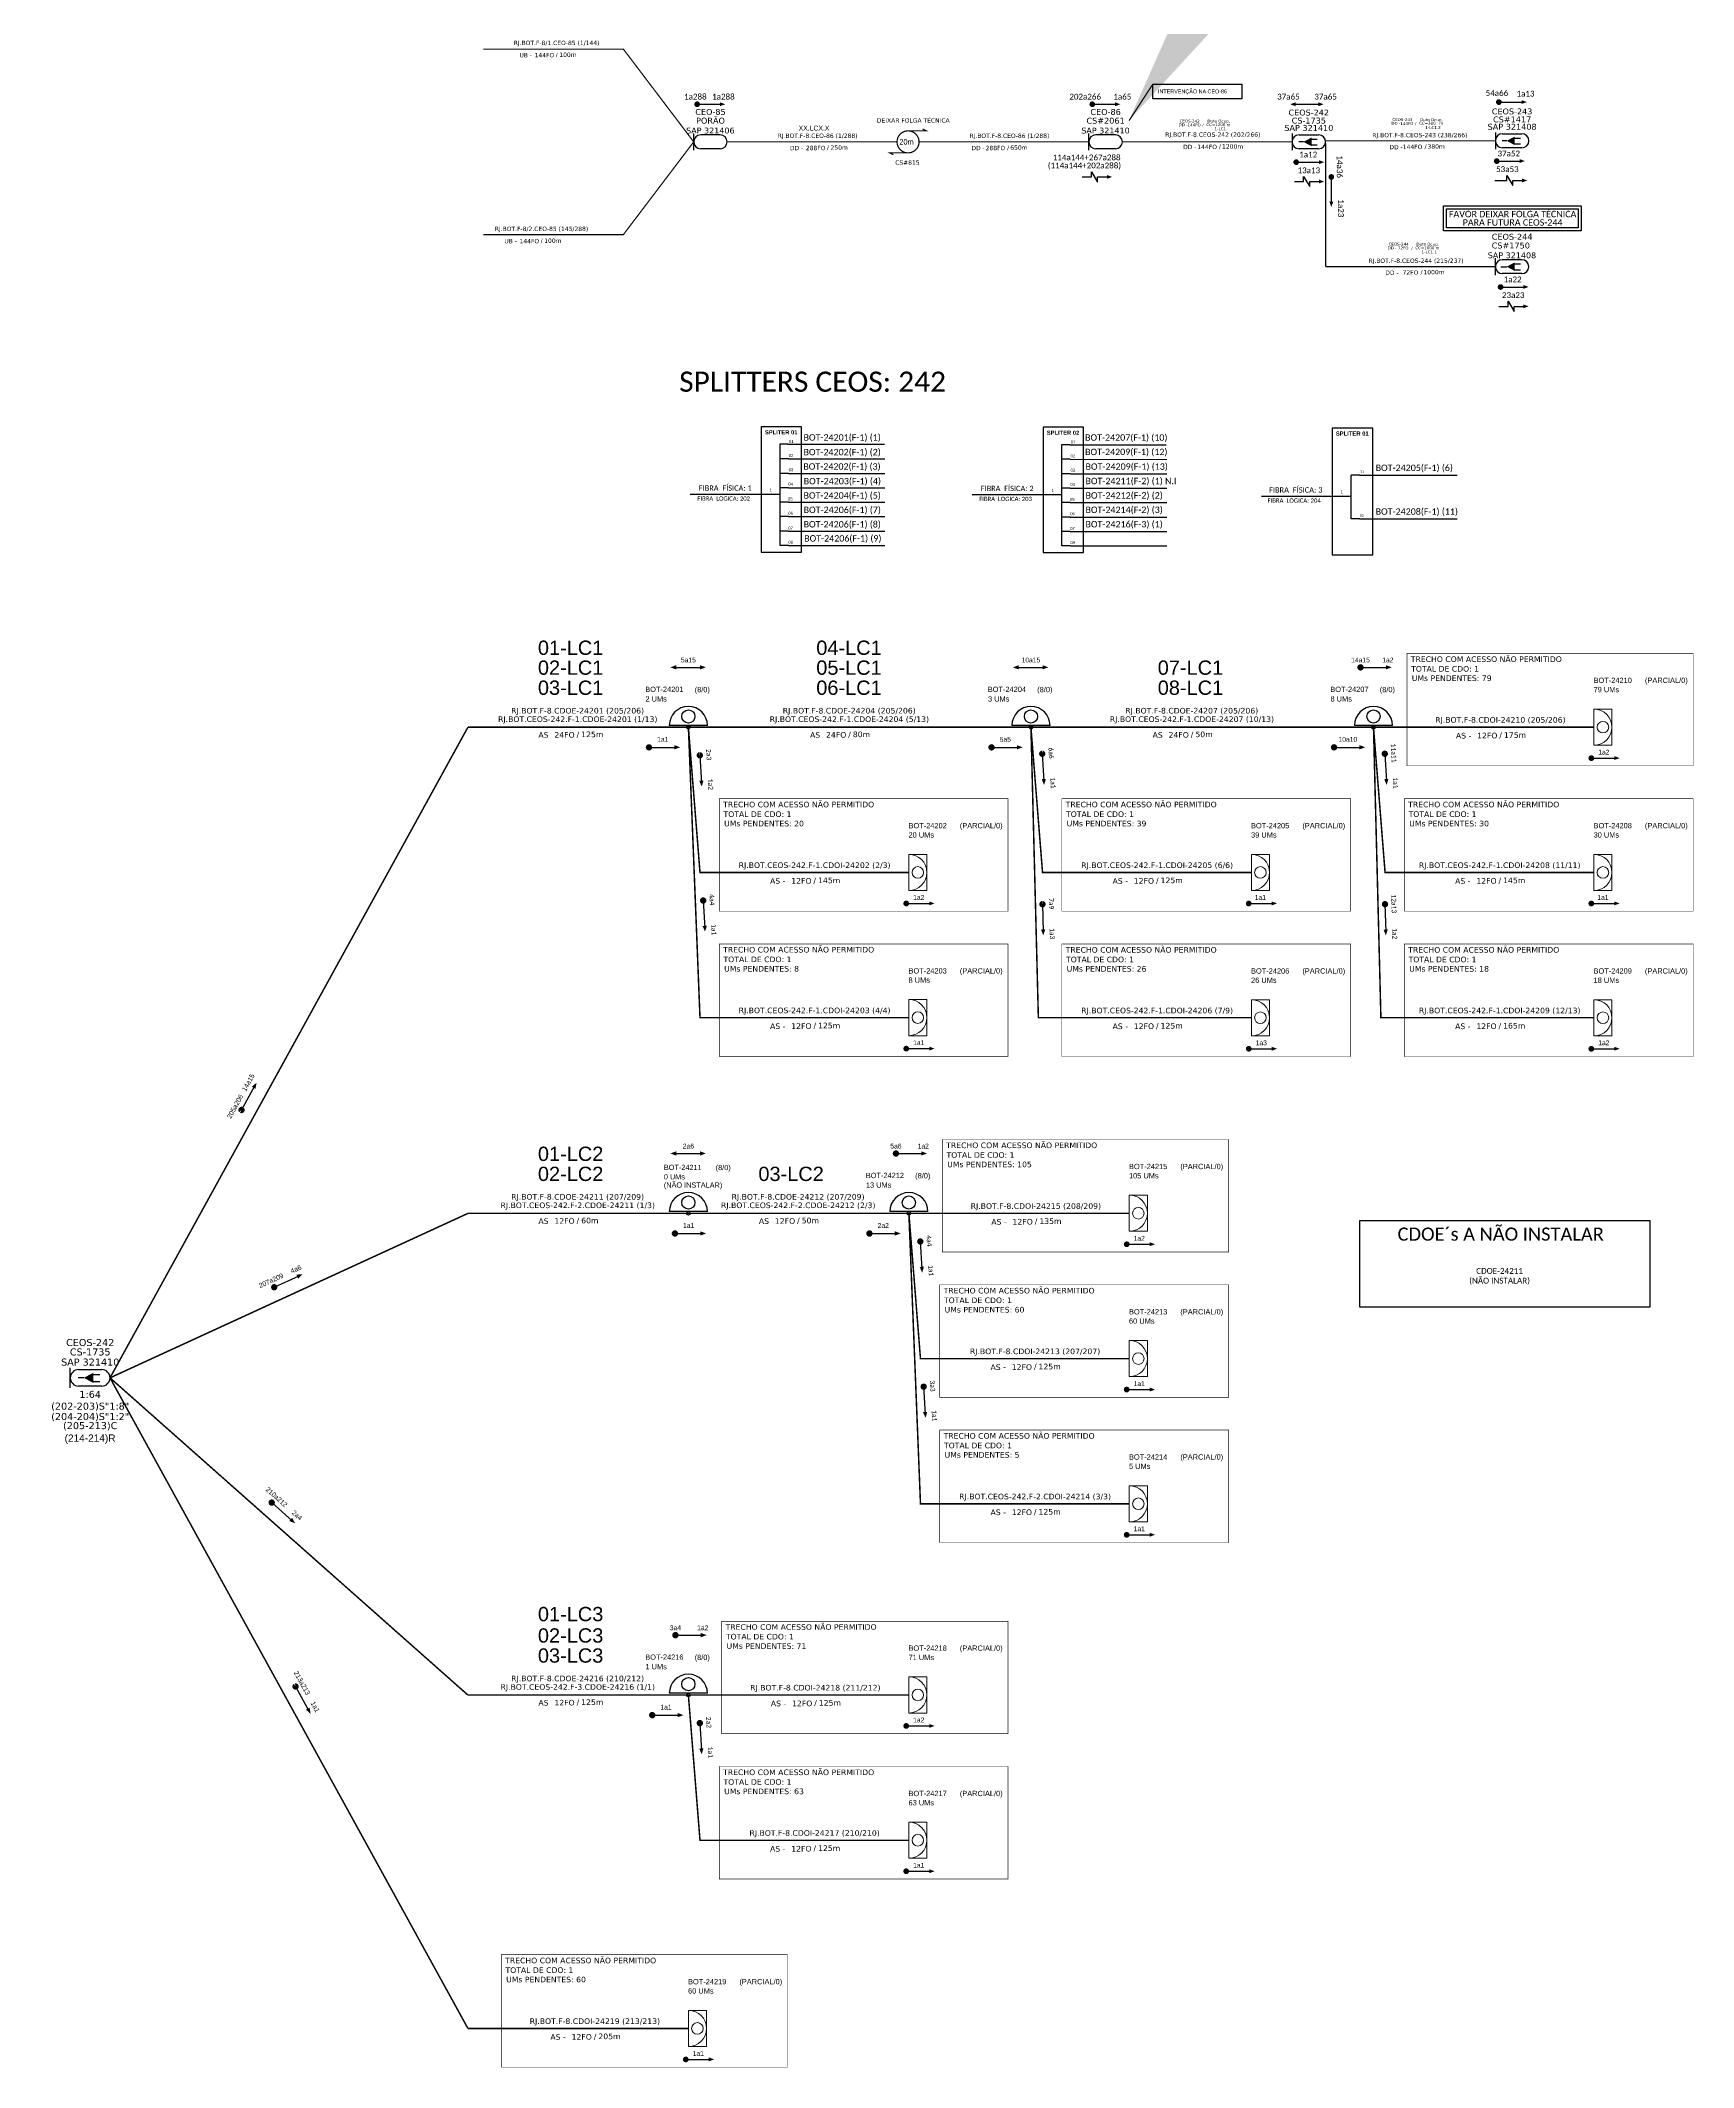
# Model space of a CAD drawing. Header units: millimetres. Extents: x -306105630 to -306105063, y 404252218 to 404252914.
import ezdxf
from ezdxf.enums import TextEntityAlignment as Align

# ---------------------------------------------------------------- set-up
doc = ezdxf.new("R2010")
doc.units = ezdxf.units.MM
doc.linetypes.add('ARILSUPP', pattern=[2.98, 1.42, -0.71, 0.14, -0.71])
for name, color, linetype, lineweight in [('10.4-Postes', 1, 'Continuous', 0), ("20.0-LEGENDA DOS CDO'S", 1, 'Continuous', 0), ('20.1-CDO_INTERIOR', 1, 'Continuous', 0), ('20.2-CDO_POSTE', 1, 'Continuous', 5), ('40.1-ETIQUETAS', 1, 'Continuous', 20)]:
    doc.layers.add(name, color=color, linetype=linetype, lineweight=lineweight)
for name, color, linetype in [('20.4-CEOS', 1, 'Continuous'), ('20.5-CABO AÉREO', 1, 'Continuous'), ('20.5-CEO', 1, 'Continuous'), ('CAP a instalar', 1, 'Continuous'), ('label_cabos', 7, 'Continuous'), ('LC', 7, 'Continuous'), ('LC1', 3, 'Continuous'), ('PROJETO_FTTH', 1, 'Continuous'), ('SETA', 7, 'Continuous'), ('UNIFILAR', 7, 'Continuous')]:
    doc.layers.add(name, color=color, linetype=linetype)
doc.styles.add('ARIAL', font='arial.ttf')
doc.styles.add('ROMANS', font='romans.shx')
doc.styles.add('siredit', font='verdana.ttf')
doc.linetypes.add('FENCELINE1', pattern='A,0.25,-0.1,[133,ltypeshp.shx,S=0.1,R=0,X=-0.1,Y=0],-0.1,1', length=1.45)
doc.dimstyles.new('CL', dxfattribs={"dimtxt": 1, "dimasz": 2, "dimexe": 0.18, "dimexo": 0.0625, "dimgap": 0.09, "dimtad": 0, "dimdec": 0, "dimrnd": 1, "dimzin": 0, "dimdsep": 46, "dimtxsty": 'siredit', "dimblk": 'NONE', "dimcen": 0, "dimse1": 1, "dimse2": 1, "dimsd1": 1, "dimsd2": 1, "dimclrt": 7, "dimadec": 0, "dimazin": 0, "dimtfac": 1, "dimtdec": 0, "dimtofl": 0, "dimtmove": 0, "dimatfit": 3, "dimfxl": 0, "dimtolj": 1, "dimtzin": 0, "dimarcsym": 0})

# ---------------------------------------------------------------- blocks, each defined once
blk = doc.blocks.new('CEOS_RP_CT_DRT')
at = {"layer": '20.4-CEOS', "color": 0}
for p, q in [((-4.54, 1.19), (-1.19, 1.19)), ((-1.19, -1.19), (-4.54, -1.19))]:
    blk.add_line(p, q, dxfattribs=at)
for points in [[(-5.73, -1.43), (-5.73, 1.44)], [(-3.79, 0), (-4.59, 0)], [(-2.47, 0.48), (-1.45, 0.48)], [(-2.47, -0.52), (-1.45, -0.52)]]:
    blk.add_lwpolyline(points, dxfattribs=at)
blk.add_lwpolyline([(-3.79, 0, 0, 1.47, 0), (-2.41, 0, 1.47, 1.47, 0)], format="xyseb", dxfattribs=at)
for centre, start, end in [((-4.54, 0), 90, 270), ((-1.19, 0), 270, 90)]:
    blk.add_arc(centre, 1.19, start, end, dxfattribs=at)
at = {"layer": '20.4-CEOS', "color": 7, "style": 'siredit'}
for tag, p in [('Nº_DA_CEOS', (-2.86, 5.6)), ('LOCAL', (-2.86, 4.24)), ('SAP', (-2.86, 2.78)), ('RACIO_SPLITAGEM', (-2.86, -1.88)), ('FIBRAS_SPLITTER', (-2.86, -3.58)), ('FIBRAS_TOP_C', (-2.86, -5.08)), ('RESERVA_FINAIS', (-2.86, -6.39))]:
    blk.add_attdef(tag, text='', height=1.01, dxfattribs=at).set_placement(p, align=Align.TOP_CENTER)
blk = doc.blocks.new('ETIQUETA_RS5F')
at = {"layer": '40.1-ETIQUETAS', "color": 0, "style": 'siredit'}
blk.add_text('/', height=1.5, dxfattribs=at).set_placement((1.58, -1.95), align=Align.MIDDLE_RIGHT)
for tag, p in [('ETIQUETA_R_SECUNDARIA', (1.21, 2.1)), ('ETIQUETA_R_PRIMARIA', (1.21, 4.1)), ('F_ATIVAS/F_MORTAS', (1.14, -4.24))]:
    blk.add_attdef(tag, text='', height=1.5, dxfattribs=at).set_placement(p, align=Align.MIDDLE_CENTER)
for tag, p in [('TIPO_CABO', (-6.58, -2.12)), ('CAP_CABO', (0.4, -2.09))]:
    blk.add_attdef(tag, text='', height=1.5, dxfattribs=at).set_placement(p, align=Align.MIDDLE_RIGHT)
blk.add_attdef('METROS', text='', height=1.5, dxfattribs=at).set_placement((2.14, -1.95), align=Align.MIDDLE_LEFT)
for tag, p in [('FUSÃO_1', (0.85, -8.39)), ('FUSÃO_2', (0.85, -10.6)), ('FUSÃO_3', (0.85, -12.93)), ('FUSÃO_4', (0.85, -15.14)), ('FUSÃO_5', (0.85, -17.16))]:
    blk.add_attdef(tag, text='', height=1.5, dxfattribs=at).set_placement(p, align=Align.CENTER)
blk = doc.blocks.new('CDOI_INT')
at = {"layer": '20.1-CDO_INTERIOR', "color": 0, "lineweight": 18}
blk.add_lwpolyline([(4.25, -4.25), (4.25, 4.25), (0, 4.25), (0, -4.25)], close=True, dxfattribs=at)
blk.add_circle((2.12, 0), 1.36, dxfattribs=at)
blk.add_arc((0, 0), 4.25, 270, 90, dxfattribs=at)
at = {"layer": "20.0-LEGENDA DOS CDO'S", "color": 0, "style": 'ARIAL'}
for tag, p in [('CDO_N', (-0.08, 10.38)), ('SURVEY', (-0.08, 8.2)), ('SPLITER_1', (21.18, 10.38)), ('SPLITER_2', (21.19, 8.68)), ('SAP', (-0.08, 6.23)), ('1:XX', (5.94, -2.22)), ('UMS', (5.94, -4.24))]:
    blk.add_attdef(tag, p, '', height=1.36, dxfattribs=at)
blk.add_attdef('FIBRAS_UTILIZADAS', text='', height=1.36, dxfattribs=at).set_placement((15.34, 10.38), align=Align.CENTER)
blk = doc.blocks.new('CDOE POSTE_')
at = {"color": 1}
blk.add_line((12.92, -5.49), (-2.38, -5.49), dxfattribs=at)
for centre, radius in [((5.27, -1.86), 2.64), ((5.27, -6.2), 0.708)]:
    blk.add_circle(centre, radius, dxfattribs=at)
blk.add_arc((5.27, -5.49), 7.65, 0, 180, dxfattribs=at)
blk = doc.blocks.new('CDOE-TEXTO PADRÃO')
at = {"layer": "20.0-LEGENDA DOS CDO'S", "color": 0, "style": 'ARIAL'}
for tag, p in [('CDO_N', (0.49, 7.39)), ('SAP', (0.51, 1.67)), ('CORDOALHA', (0.5, 4.33)), ('SPLITER_1', (0.59, -0.91)), ('(XX-XX_F)S', (0.54, -8.29)), ('SPLITER_2', (0.6, -3.55)), ('(XX-XX_L)S', (0.55, -10.83)), ('UMS', (0.55, -13.15))]:
    blk.add_attdef(tag, p, '', height=1.7, rotation=0.11799, dxfattribs=at)
blk.add_attdef('FIBRAS_UTILIZADAS', text='', height=1.7, rotation=0.11799, dxfattribs=at).set_placement((19.77, 7.43), align=Align.CENTER)
blk = doc.blocks.new('SAN')
at = {"layer": 'SETA'}
blk.add_lwpolyline([(-2.58, 0), (6.02, 0)], dxfattribs=at)
for points in [[(-2.1, -0.66), (-3.93, 0), (-2.1, 0.67)], [(5.33, 0.68), (7.16, 0.01), (5.33, -0.65)]]:
    blk.add_solid(points, dxfattribs=at)
blk = doc.blocks.new('CDOE_CT_POSTE')
at = {"layer": "20.0-LEGENDA DOS CDO'S", "color": 0, "style": 'ARIAL'}
for tag, p in [('CDO_N', (0.12, 5.25)), ('CORDOALHA', (0.12, 4.02)), ('SAP', (0.12, 2.96)), ('1:XX', (0.14, 1.23)), ('UMS', (0.14, 0.22))]:
    blk.add_attdef(tag, p, '', height=0.68, rotation=0.118, dxfattribs=at)
blk.add_attdef('FIBRAS_UTILIZADAS', text='', height=0.68, rotation=0.118, dxfattribs=at).set_placement((7.83, 5.26), align=Align.CENTER)
blk = doc.blocks.new('_None')
blk = doc.blocks.new('*U21')
at = {"layer": '20.5-CEO'}
for p, q in [((-1.56, 1.26), (1.8, 1.26)), ((1.8, -1.13), (-1.56, -1.13))]:
    blk.add_line(p, q, dxfattribs=at)
blk.add_lwpolyline([(-2.75, 1.51), (-2.75, -1.38)], dxfattribs=at)
for centre, start, end in [((-1.56, 0.07), 90, 270), ((1.8, 0.07), 270, 90)]:
    blk.add_arc(centre, 1.2, start, end, dxfattribs=at)
at = {"layer": '20.5-CEO', "color": 7, "style": 'siredit'}
for tag, p in [('LOCAL', (0.12, 4.23)), ('FID', (0.11, 5.61)), ('SAP', (0.12, 2.97)), ('FIBRAS_RESERVA', (0.12, -1.94))]:
    blk.add_attdef(tag, text='', height=1.01, dxfattribs=at).set_placement(p, align=Align.TOP_CENTER)
at = {"layer": '20.5-CEO', "color": 7, "style": 'siredit', "flags": 3}
blk.add_attdef('QTDE', (-4.88, -7.06), '', height=1.01, dxfattribs=at)
at = {"layer": '20.5-CEO', "color": 7, "style": 'siredit'}
for tag, flags, p in [('ID_ATIVIDADE', 3, (0.11, -3.51)), ('FATOR', 1, (0.11, -4.82))]:
    blk.add_attdef(tag, text='', height=1.01, dxfattribs=dict(at, flags=flags)).set_placement(p, align=Align.TOP_CENTER)
blk = doc.blocks.new('*U35')
at = {"layer": '20.5-CEO'}
for p, q in [((-1.56, 1.26), (1.8, 1.26)), ((1.8, -1.13), (-1.56, -1.13))]:
    blk.add_line(p, q, dxfattribs=at)
blk.add_lwpolyline([(-2.75, 1.51), (-2.75, -1.38)], dxfattribs=at)
for centre, start, end in [((-1.56, 0.07), 90, 270), ((1.8, 0.07), 270, 90)]:
    blk.add_arc(centre, 1.2, start, end, dxfattribs=at)
at = {"layer": '20.5-CEO', "color": 7, "style": 'siredit'}
for tag, p in [('LOCAL', (0.12, 4.23)), ('FID', (0.11, 5.61)), ('SAP', (0.12, 2.97)), ('FIBRAS_RESERVA', (0.12, -1.94))]:
    blk.add_attdef(tag, text='', height=1.01, dxfattribs=at).set_placement(p, align=Align.TOP_CENTER)
at = {"layer": '20.5-CEO', "color": 7, "style": 'siredit', "flags": 3}
blk.add_attdef('QTDE', (-4.88, -7.06), '', height=1.01, dxfattribs=at)
at = {"layer": '20.5-CEO', "color": 7, "style": 'siredit'}
for tag, flags, p in [('ID_ATIVIDADE', 3, (0.11, -3.51)), ('FATOR', 1, (0.11, -4.82))]:
    blk.add_attdef(tag, text='', height=1.01, dxfattribs=dict(at, flags=flags)).set_placement(p, align=Align.TOP_CENTER)
blk = doc.blocks.new('Inst CB DT OCUP CFOA-SM-DD-S-72')
at = {"layer": 'label_cabos', "color": 0, "style": 'siredit'}
for tag, flags, p in [('ID_ATIVIDADE', 3, (1.31, 2.67)), ('FATOR', 1, (11.56, 2.55))]:
    blk.add_attdef(tag, text='', height=1, rotation=359.69001, dxfattribs=dict(at, flags=flags)).set_placement(p, align=Align.MIDDLE_CENTER)
for tag, p in [('TIPO_CABO', (1.11, 0)), ('DESTINO_CABO', (3.13, 1.26)), ('CABO', (4.69, -0.05)), ('/', (7.71, -0.05)), ('LANCE', (10.41, 0.02)), ('TIPO_CABO', (13.11, 1.24)), ('UND', (16.46, 0)), ('FID', (13.65, -1.41))]:
    blk.add_attdef(tag, text='', height=1, rotation=359.69001, dxfattribs=at).set_placement(p, align=Align.MIDDLE_CENTER)
blk.add_attdef('QTDE', (11.93, -0.45), '', height=1, rotation=359.69001, dxfattribs=at)
blk = doc.blocks.new('Inst CB DT OCUP CFOA-SM-DD-S-144')
at = {"layer": 'label_cabos', "color": 0, "style": 'siredit'}
for tag, flags, p in [('ID_ATIVIDADE', 3, (1.31, 2.67)), ('FATOR', 1, (11.56, 2.55))]:
    blk.add_attdef(tag, text='', height=1, rotation=359.69001, dxfattribs=dict(at, flags=flags)).set_placement(p, align=Align.MIDDLE_CENTER)
for tag, p in [('TIPO_CABO', (1.11, 0)), ('DESTINO_CABO', (3.13, 1.26)), ('CABO', (4.69, -0.05)), ('/', (7.71, -0.05)), ('LANCE', (10.41, 0.02)), ('TIPO_CABO', (13.11, 1.24)), ('UND', (16.46, 0)), ('FID', (13.65, -1.41))]:
    blk.add_attdef(tag, text='', height=1, rotation=359.69001, dxfattribs=at).set_placement(p, align=Align.MIDDLE_CENTER)
blk.add_attdef('QTDE', (11.93, -0.45), '', height=1, rotation=359.69001, dxfattribs=at)
blk = doc.blocks.new('*U31')
at = {"color": 3}
blk.add_lwpolyline([(0.0000405, 0.0000662), (0.0001936, 0.0000662), (0.0001936, 0.000041), (0.0000405, 0.000041)], close=True, dxfattribs=at)
at = {"color": 3, "style": 'ARIAL'}
blk.add_attdef('SERVIÇO_EM_EMENDA_EXIST', text='', height=0.00000666, dxfattribs=at).set_placement((0.0001321, 0.0000506), align=Align.RIGHT)
blk.add_attdef('FID', (0.0001344, 0.0000506), '', height=0.00000666, dxfattribs=at)
at = {"layer": '10.4-Postes', "lineweight": 0, "style": 'ROMANS'}
for tag, p, flags in [('ID_ATIVIDADE', (-0.0000068, -0.0000086), 3), ('QTDE', (-0.000006, -0.000014), 3), ('FATOR', (-0.0000019, -0.0000113), 1)]:
    blk.add_attdef(tag, p, '', height=0.00000209, dxfattribs=dict(at, flags=flags))
at = {"color": 3}
blk.add_leader([(-0.0000002, 0.0000042), (0.0000405, 0.0000662)], dimstyle='CL', override={"dimgap": 0.09, "dimtad": 0}, dxfattribs=at)

msp = doc.modelspace()

# ---------------------------------------------------------------- linework, layer by layer
at = {"color": 7, "linetype": 'Continuous'}
for p, q in [((-306105376.35, 404252775.33), (-306105376.35, 404252740.59)), ((-306105373.53, 404252775.33), (-306105376.35, 404252775.33)), ((-306105279.63, 404252775.19), (-306105279.63, 404252740.45)), ((-306105276.82, 404252775.19), (-306105279.63, 404252775.19)), ((-306105373.39, 404252770.3), (-306105376.2, 404252770.3)), ((-306105276.68, 404252770.17), (-306105279.49, 404252770.17)), ((-306105373.39, 404252765.35), (-306105376.2, 404252765.35)), ((-306105276.68, 404252765.21), (-306105279.49, 404252765.21)), ((-306105180.39, 404252764.75), (-306105180.39, 404252749.73)), ((-306105177.4, 404252764.75), (-306105180.24, 404252764.75)), ((-306105379.26, 404252758.19), (-306105376.36, 404252758.19)), ((-306105373.39, 404252760.37), (-306105376.2, 404252760.37)), ((-306105373.39, 404252755.44), (-306105376.2, 404252755.44)), ((-306105282.55, 404252758.05), (-306105279.64, 404252758.05)), ((-306105276.68, 404252760.24), (-306105279.49, 404252760.24)), ((-306105276.68, 404252755.31), (-306105279.49, 404252755.31)), ((-306105183.34, 404252757.5), (-306105180.4, 404252757.5)), ((-306105373.39, 404252750.51), (-306105376.2, 404252750.51)), ((-306105276.68, 404252750.37), (-306105279.49, 404252750.37)), ((-306105177.4, 404252749.73), (-306105180.24, 404252749.73)), ((-306105373.39, 404252745.56), (-306105376.2, 404252745.56)), ((-306105373.39, 404252740.62), (-306105376.2, 404252740.62)), ((-306105276.68, 404252745.42), (-306105279.49, 404252745.42)), ((-306105276.68, 404252740.48), (-306105279.49, 404252740.48))]:
    msp.add_line(p, q, dxfattribs=at)
at = {"color": 10, "linetype": 'Continuous'}
for p, q in [((-306105373.53, 404252775.33), (-306105340.43, 404252775.32)), ((-306105276.82, 404252775.19), (-306105243.72, 404252775.18)), ((-306105373.39, 404252770.3), (-306105340.29, 404252770.29)), ((-306105276.68, 404252770.17), (-306105243.58, 404252770.16)), ((-306105373.39, 404252765.36), (-306105340.29, 404252765.35)), ((-306105276.68, 404252765.22), (-306105243.58, 404252765.21)), ((-306105177.4, 404252764.76), (-306105143.88, 404252764.75)), ((-306105373.39, 404252760.38), (-306105340.29, 404252760.37)), ((-306105373.39, 404252755.45), (-306105340.29, 404252755.44)), ((-306105276.68, 404252760.25), (-306105243.58, 404252760.24)), ((-306105276.68, 404252755.32), (-306105243.58, 404252755.31)), ((-306105373.39, 404252750.52), (-306105340.29, 404252750.51)), ((-306105276.68, 404252750.38), (-306105243.58, 404252750.37)), ((-306105177.4, 404252749.74), (-306105143.88, 404252749.73)), ((-306105373.39, 404252745.57), (-306105340.29, 404252745.56)), ((-306105373.39, 404252740.62), (-306105340.29, 404252740.61)), ((-306105276.68, 404252745.43), (-306105243.58, 404252745.42)), ((-306105276.68, 404252740.48), (-306105243.58, 404252740.47))]:
    msp.add_line(p, q, dxfattribs=at)
at = {"color": 1, "linetype": 'Continuous', "lineweight": 60}
for p, q in [((-306105379.26, 404252758.19), (-306105407.09, 404252758.1)), ((-306105282.55, 404252758.05), (-306105310.38, 404252757.96)), ((-306105183.28, 404252757.5), (-306105211.11, 404252757.42))]:
    msp.add_line(p, q, dxfattribs=at)
at = {"color": 8}
msp.add_line((-306105401.16, 404252512.03), (-306105414.24, 404252512.03), dxfattribs=at)
at = {"color": 0, "const_width": 0.99}
for points in [[(-306105129.62, 404252893.24, 1), (-306105129.62, 404252892.25, 1)], [(-306105405.19, 404252892, 1), (-306105404.2, 404252892, 1)], [(-306105269.61, 404252892, 1), (-306105268.62, 404252892, 1)], [(-306105199.65, 404252872.13, 1), (-306105198.66, 404252872.13, 1)], [(-306105130.83, 404252872.5, 1), (-306105129.84, 404252872.5, 1)], [(-306105187.1, 404252867.56, 1), (-306105187.1, 404252866.57, 1)], [(-306105129.52, 404252829.3, 1), (-306105128.53, 404252829.3, 1)]]:
    msp.add_lwpolyline(points, format="xyb", close=True, dxfattribs=at)
at = {"color": 5, "const_width": 0.42}
msp.add_lwpolyline([(-306105332.33, 404252882.88, 1.000012), (-306105332.34, 404252875.32, 0.999978)], format="xyb", close=True, dxfattribs=at)
at = {"color": 5, "const_width": 0.394}
for points in [[(-306105332.34, 404252882.88), (-306105326.04, 404252882.88), (-306105327.3, 404252883.51)], [(-306105332.34, 404252875.32), (-306105338.64, 404252875.32), (-306105337.38, 404252874.69)]]:
    msp.add_lwpolyline(points, dxfattribs=at)
at = {"color": 0}
for points in [[(-306105269.38, 404252867.08), (-306105269.38, 404252868.83), (-306105267.29, 404252865.33), (-306105267.28, 404252867.08)], [(-306105196.6, 404252865.49), (-306105196.6, 404252867.24), (-306105194.51, 404252863.74), (-306105194.51, 404252865.49)], [(-306105126.88, 404252865.86), (-306105126.88, 404252867.61), (-306105124.79, 404252864.11), (-306105124.79, 404252865.86)], [(-306105126.47, 404252822.66), (-306105126.47, 404252824.41), (-306105124.38, 404252820.92), (-306105124.37, 404252822.66)]]:
    msp.add_lwpolyline(points, dxfattribs=at)
at = {"color": 3, "ltscale": 9e-07}
for points in [[(-306105148.65, 404252857.12), (-306105101.42, 404252857.12), (-306105101.42, 404252848.61), (-306105148.65, 404252848.61)], [(-306105147.6, 404252856.07), (-306105102.46, 404252856.07), (-306105102.46, 404252849.66), (-306105147.6, 404252849.66)]]:
    msp.add_lwpolyline(points, close=True, dxfattribs=at)
at = {"color": 7}
for points in [[(-306105382.72, 404252738.36), (-306105368.9, 404252738.36), (-306105368.9, 404252781.29), (-306105382.72, 404252781.29)], [(-306105286.01, 404252738.23), (-306105272.18, 404252738.23), (-306105272.18, 404252781.15), (-306105286.01, 404252781.15)], [(-306105186.84, 404252737.43), (-306105172.85, 404252737.43), (-306105172.85, 404252780.89), (-306105186.84, 404252780.89)]]:
    msp.add_lwpolyline(points, close=True, dxfattribs=at)
for points, const_width in [([(-306105177.63, 404252698.79, 1), (-306105176.53, 404252698.79, 1)], 1.1), ([(-306105421.77, 404252671.34, 1), (-306105420.67, 404252671.34, 1)], 1.1), ([(-306105304.24, 404252671.34, 1), (-306105303.14, 404252671.34, 1)], 1.1), ([(-306105186.71, 404252671.34, 1), (-306105185.61, 404252671.34, 1)], 1.1), ([(-306105403.81, 404252669.15, 1), (-306105403.74, 404252668.05, 1)], 1.1), ([(-306105286.32, 404252669.68, 1), (-306105286.26, 404252668.59, 1)], 1.1), ([(-306105168.79, 404252669.68, 1), (-306105168.72, 404252668.59, 1)], 1.1), ([(-306105098.4, 404252667.64, 1), (-306105097.4, 404252667.64, 1)], 1), ([(-306105098.4, 404252667.64, 1), (-306105097.4, 404252667.64, 1)], 1), ([(-306105402.66, 404252619.33, 1), (-306105402.6, 404252618.23, 1)], 1.1), ([(-306105333.46, 404252617.77, 1), (-306105332.46, 404252617.77, 1)], 1), ([(-306105333.46, 404252617.77, 1), (-306105332.46, 404252617.77, 1)], 1), ([(-306105286.23, 404252618.07, 1), (-306105286.2, 404252616.97, 1)], 1.1), ([(-306105215.93, 404252617.77, 1), (-306105214.93, 404252617.77, 1)], 1), ([(-306105215.93, 404252617.77, 1), (-306105214.93, 404252617.77, 1)], 1), ([(-306105168.7, 404252618.07, 1), (-306105168.67, 404252616.97, 1)], 1.1), ([(-306105098.4, 404252617.77, 1), (-306105097.4, 404252617.77, 1)], 1), ([(-306105098.4, 404252617.77, 1), (-306105097.4, 404252617.77, 1)], 1), ([(-306105333.46, 404252567.96, 1), (-306105332.46, 404252567.96, 1)], 1), ([(-306105333.46, 404252567.96, 1), (-306105332.46, 404252567.96, 1)], 1), ([(-306105215.93, 404252567.91, 1), (-306105214.93, 404252567.91, 1)], 1), ([(-306105215.93, 404252567.91, 1), (-306105214.93, 404252567.91, 1)], 1), ([(-306105098.4, 404252567.91, 1), (-306105097.4, 404252567.91, 1)], 1), ([(-306105098.4, 404252567.91, 1), (-306105097.4, 404252567.91, 1)], 1), ([(-306105561.29, 404252546.42, 1), (-306105560.76, 404252547.39, 1)], 1.1), ([(-306105337.04, 404252531.98, 1), (-306105335.94, 404252531.98, 1)], 1.1), ([(-306105412.88, 404252504.53, 1), (-306105411.78, 404252504.53, 1)], 1.1), ([(-306105346.12, 404252504.53, 1), (-306105345.02, 404252504.53, 1)], 1.1), ([(-306105328.15, 404252502.34, 1), (-306105328.09, 404252501.24, 1)], 1.1), ([(-306105257.81, 404252500.82, 1), (-306105256.81, 404252500.82, 1)], 1), ([(-306105257.81, 404252500.82, 1), (-306105256.81, 404252500.82, 1)], 1), ([(-306105550.31, 404252485.86, 1), (-306105549.31, 404252486.31, 1)], 1.1), ([(-306105327.01, 404252452.52, 1), (-306105326.94, 404252451.42, 1)], 1.1), ([(-306105257.81, 404252450.96, 1), (-306105256.81, 404252450.96, 1)], 1), ([(-306105257.81, 404252450.96, 1), (-306105256.81, 404252450.96, 1)], 1), ([(-306105551.08, 404252412.55, 1), (-306105550.26, 404252411.82, 1)], 1.1), ([(-306105257.81, 404252401.14, 1), (-306105256.81, 404252401.14, 1)], 1), ([(-306105257.81, 404252401.14, 1), (-306105256.81, 404252401.14, 1)], 1), ([(-306105412.69, 404252366.7, 1), (-306105411.59, 404252366.7, 1)], 1.1), ([(-306105542.75, 404252349.56, 1), (-306105542.22, 404252348.6, 1)], 1.1), ([(-306105420.66, 404252339.26, 1), (-306105419.56, 404252339.26, 1)], 1.1), ([(-306105403.81, 404252337.06, 1), (-306105403.74, 404252335.96, 1)], 1.1), ([(-306105333.46, 404252335.55, 1), (-306105332.46, 404252335.55, 1)], 1), ([(-306105333.46, 404252335.55, 1), (-306105332.46, 404252335.55, 1)], 1), ([(-306105333.46, 404252285.69, 1), (-306105332.46, 404252285.69, 1)], 1), ([(-306105333.46, 404252285.69, 1), (-306105332.46, 404252285.69, 1)], 1), ([(-306105409.1, 404252221.12, 1), (-306105408.1, 404252221.12, 1)], 1), ([(-306105409.1, 404252221.12, 1), (-306105408.1, 404252221.12, 1)], 1)]:
    msp.add_lwpolyline(points, format="xyb", close=True, dxfattribs=dict(const_width=const_width))
at = {"color": 3, "const_width": 0.2}
for points in [[(-306105062.95, 404252664.99), (-306105161.16, 404252664.99), (-306105161.16, 404252703.58), (-306105062.95, 404252703.58)], [(-306105298.01, 404252615.12), (-306105397.1, 404252615.12), (-306105397.1, 404252653.72), (-306105298.01, 404252653.72)], [(-306105180.48, 404252615.12), (-306105279.57, 404252615.12), (-306105279.57, 404252653.72), (-306105180.48, 404252653.72)], [(-306105062.95, 404252615.12), (-306105162.04, 404252615.12), (-306105162.04, 404252653.72), (-306105062.95, 404252653.72)], [(-306105298.01, 404252565.3), (-306105397.1, 404252565.3), (-306105397.1, 404252603.9), (-306105298.01, 404252603.9)], [(-306105180.48, 404252565.26), (-306105279.57, 404252565.26), (-306105279.57, 404252603.85), (-306105180.48, 404252603.85)], [(-306105062.95, 404252565.26), (-306105162.04, 404252565.26), (-306105162.04, 404252603.85), (-306105062.95, 404252603.85)], [(-306105222.35, 404252498.17), (-306105320.56, 404252498.17), (-306105320.56, 404252536.77), (-306105222.35, 404252536.77)], [(-306105222.35, 404252448.31), (-306105321.45, 404252448.31), (-306105321.45, 404252486.9), (-306105222.35, 404252486.9)], [(-306105222.35, 404252398.49), (-306105321.45, 404252398.49), (-306105321.45, 404252437.08), (-306105222.35, 404252437.08)], [(-306105298.06, 404252332.9), (-306105396.27, 404252332.9), (-306105396.27, 404252371.49), (-306105298.06, 404252371.49)], [(-306105298.01, 404252283.03), (-306105397.1, 404252283.03), (-306105397.1, 404252321.63), (-306105298.01, 404252321.63)], [(-306105373.7, 404252218.47), (-306105471.91, 404252218.47), (-306105471.91, 404252257.06), (-306105373.7, 404252257.06)]]:
    msp.add_lwpolyline(points, close=True, dxfattribs=at)
at = {"color": 8}
for centre, major_axis, start_param, end_param in [((-306105407.7, 404252512.03), (-4.63, 4.63), 3.926991, 7.068583), ((-306105407.7, 404252515.14), (1.6, 1.6), 5.497787, 11.780972), ((-306105407.7, 404252511.42), (-0.428, 0.428), 3.926991, 10.210176)]:
    msp.add_ellipse(centre, major_axis=major_axis, ratio=1, start_param=start_param, end_param=end_param, dxfattribs=at)
at = {"layer": '20.4-CEOS', "color": 5}
for p, q in [((-306105396.77, 404252881.49), (-306105403.48, 404252881.49)), ((-306105261.19, 404252881.49), (-306105267.9, 404252881.49)), ((-306105396.77, 404252876.7), (-306105403.48, 404252876.7)), ((-306105261.19, 404252876.7), (-306105267.9, 404252876.7))]:
    msp.add_line(p, q, dxfattribs=at)
at = {"layer": '20.4-CEOS', "color": 8}
for p, q in [((-306105121.72, 404252838.67), (-306105128.43, 404252838.67)), ((-306105121.72, 404252833.88), (-306105128.43, 404252833.88))]:
    msp.add_line(p, q, dxfattribs=at)
at = {"layer": '20.4-CEOS', "color": 5}
for points in [[(-306105405.87, 404252876.21), (-306105405.87, 404252881.98)], [(-306105270.3, 404252876.21), (-306105270.3, 404252881.98)]]:
    msp.add_lwpolyline(points, dxfattribs=at)
at = {"layer": '20.4-CEOS'}
for points in [[(-306105196.67, 404252879.1, 0, 2.95, 0), (-306105193.9, 404252879.1, 2.95, 2.95, 0)], [(-306105126.91, 404252879.47, 0, 2.95, 0), (-306105124.14, 404252879.47, 2.95, 2.95, 0)]]:
    msp.add_lwpolyline(points, format="xyseb", dxfattribs=at)
for points in [[(-306105194.02, 404252880.05), (-306105191.98, 404252880.05)], [(-306105126.91, 404252879.47), (-306105128.52, 404252879.47)], [(-306105124.26, 404252880.42), (-306105122.22, 404252880.42)], [(-306105196.67, 404252879.1), (-306105198.28, 404252879.1)], [(-306105194.02, 404252878.06), (-306105191.98, 404252878.06)], [(-306105124.26, 404252878.43), (-306105122.22, 404252878.43)]]:
    msp.add_lwpolyline(points, dxfattribs=at)
at = {"layer": '20.4-CEOS', "color": 8}
for points in [[(-306105130.82, 404252833.39), (-306105130.82, 404252839.16)], [(-306105128.96, 404252836.27), (-306105126.93, 404252836.27)], [(-306105124.28, 404252837.22), (-306105122.24, 404252837.22)], [(-306105124.28, 404252835.23), (-306105122.24, 404252835.23)]]:
    msp.add_lwpolyline(points, dxfattribs=at)
msp.add_lwpolyline([(-306105126.93, 404252836.27, 0, 2.95, 0), (-306105124.15, 404252836.27, 2.95, 2.95, 0)], format="xyseb", dxfattribs=at)
at = {"layer": '20.4-CEOS', "color": 5}
for centre, start, end in [((-306105403.48, 404252879.1), 90, 270), ((-306105396.77, 404252879.1), 270, 90), ((-306105267.9, 404252879.1), 90, 270), ((-306105261.19, 404252879.1), 270, 90)]:
    msp.add_arc(centre, 2.39, start, end, dxfattribs=at)
at = {"layer": '20.4-CEOS', "color": 8}
for centre, start, end in [((-306105128.43, 404252836.27), 90, 270), ((-306105121.72, 404252836.27), 270, 90)]:
    msp.add_arc(centre, 2.39, start, end, dxfattribs=at)
at = {"layer": '20.5-CABO AÉREO', "color": 7, "ltscale": 50, "const_width": 0.4}
for points in [[(-306105478.09, 404252910.92), (-306105430.01, 404252910.92), (-306105405.87, 404252879.1)], [(-306105478.09, 404252847.27), (-306105430.01, 404252847.27), (-306105405.87, 404252879.1)]]:
    msp.add_lwpolyline(points, dxfattribs=at)
at = {"layer": '20.5-CABO AÉREO', "color": 5, "ltscale": 50, "const_width": 0.4}
msp.add_lwpolyline([(-306105394.37, 404252879.1), (-306105336.12, 404252879.1)], dxfattribs=at)
at = {"layer": '40.1-ETIQUETAS', "color": 5, "const_width": 0.4}
msp.add_lwpolyline([(-306105328.56, 404252879.1), (-306105270.3, 404252879.1)], dxfattribs=at)
at = {"layer": '40.1-ETIQUETAS', "const_width": 0.4}
for points in [[(-306105258.8, 404252879.1), (-306105200.57, 404252879.1)], [(-306105189.07, 404252879.1), (-306105189.05, 404252836.27)], [(-306105189.04, 404252879.47), (-306105130.81, 404252879.47)], [(-306105189.05, 404252836.27), (-306105130.82, 404252836.27)]]:
    msp.add_lwpolyline(points, dxfattribs=at)
at = {"layer": 'CAP a instalar', "linetype": 'FENCELINE1', "ltscale": 7, "const_width": 0.513}
for points in [[(-306105483.35, 404252678.24), (-306105606.15, 404252455)], [(-306105407.7, 404252678.24), (-306105483.35, 404252678.24)], [(-306105290.17, 404252678.24), (-306105407.7, 404252678.24)], [(-306105172.64, 404252678.24), (-306105290.17, 404252678.24)], [(-306105483.35, 404252511.42), (-306105606.15, 404252455)], [(-306105407.7, 404252511.42), (-306105483.35, 404252511.42)], [(-306105332.05, 404252511.42), (-306105407.7, 404252511.42)], [(-306105483.35, 404252346.15), (-306105606.15, 404252455)], [(-306105407.7, 404252346.15), (-306105483.35, 404252346.15)]]:
    msp.add_lwpolyline(points, dxfattribs=at)
at = {"layer": 'CAP a instalar', "color": 8, "linetype": 'FENCELINE1', "ltscale": 7, "const_width": 0.513}
for points in [[(-306105332.06, 404252628.42), (-306105403.72, 404252628.42), (-306105407.7, 404252678.24)], [(-306105332.06, 404252578.6), (-306105403.72, 404252578.6), (-306105407.7, 404252678.24)], [(-306105214.53, 404252628.42), (-306105286.19, 404252628.42), (-306105290.17, 404252678.24)], [(-306105214.53, 404252578.56), (-306105287.62, 404252578.56), (-306105290.17, 404252678.24)], [(-306105097, 404252678.28), (-306105172.64, 404252678.28), (-306105172.64, 404252678.28)], [(-306105097, 404252628.42), (-306105168.66, 404252628.42), (-306105172.63, 404252678.24)], [(-306105097, 404252578.56), (-306105170.09, 404252578.56), (-306105172.63, 404252678.24)], [(-306105256.41, 404252511.47), (-306105332.05, 404252511.47), (-306105332.05, 404252511.47)], [(-306105256.41, 404252461.6), (-306105328.07, 404252461.6), (-306105332.04, 404252511.42)], [(-306105256.41, 404252411.79), (-306105328.07, 404252411.79), (-306105332.05, 404252511.42)], [(-306105483.35, 404252231.76), (-306105606.15, 404252455)], [(-306105332.06, 404252346.19), (-306105407.7, 404252346.19), (-306105407.7, 404252346.19)], [(-306105332.06, 404252296.33), (-306105403.72, 404252296.33), (-306105407.7, 404252346.15)], [(-306105407.7, 404252231.76), (-306105483.35, 404252231.76)]]:
    msp.add_lwpolyline(points, dxfattribs=at)
at = {"layer": 'PROJETO_FTTH', "color": 2, "ltscale": 2}
msp.add_lwpolyline([(-306105177.33, 404252508.97), (-306105077.86, 404252508.97), (-306105077.86, 404252479.3), (-306105177.33, 404252479.3)], close=True, dxfattribs=at)
at = {"layer": 'SETA', "color": 0}
for points in [[(-306105404.69, 404252892), (-306105396.18, 404252892)], [(-306105269.11, 404252892), (-306105260.6, 404252892)], [(-306105199.38, 404252892), (-306105190.87, 404252892)], [(-306105129.62, 404252892.75), (-306105121.11, 404252892.75)], [(-306105130.34, 404252872.5), (-306105121.83, 404252872.5)], [(-306105272.54, 404252867.08), (-306105269.38, 404252867.08)], [(-306105267.28, 404252867.08), (-306105264.12, 404252867.08)], [(-306105199.76, 404252865.49), (-306105196.6, 404252865.49)], [(-306105199.16, 404252872.13), (-306105190.65, 404252872.13)], [(-306105194.51, 404252865.49), (-306105191.35, 404252865.49)], [(-306105187.1, 404252867.06), (-306105187.1, 404252858.55)], [(-306105130.99, 404252865.86), (-306105126.88, 404252865.86)], [(-306105124.79, 404252865.86), (-306105121.63, 404252865.86)], [(-306105129.02, 404252829.3), (-306105120.51, 404252829.3)], [(-306105129.63, 404252822.66), (-306105126.47, 404252822.66)], [(-306105124.37, 404252822.66), (-306105121.21, 404252822.66)]]:
    msp.add_lwpolyline(points, dxfattribs=at)
at = {"layer": 'SETA'}
for points in [[(-306105177.08, 404252698.79), (-306105167.63, 404252698.79)], [(-306105421.22, 404252671.34), (-306105411.77, 404252671.34)], [(-306105303.69, 404252671.34), (-306105294.23, 404252671.34)], [(-306105186.16, 404252671.34), (-306105176.7, 404252671.34)], [(-306105403.77, 404252668.6), (-306105403.23, 404252659.16)], [(-306105286.29, 404252669.13), (-306105285.74, 404252659.69)], [(-306105168.76, 404252669.13), (-306105168.21, 404252659.69)], [(-306105097.9, 404252667.64), (-306105089.3, 404252667.64)], [(-306105097.9, 404252667.64), (-306105089.3, 404252667.64)], [(-306105402.63, 404252618.78), (-306105402.08, 404252609.34)], [(-306105332.96, 404252617.77), (-306105324.37, 404252617.77)], [(-306105332.96, 404252617.77), (-306105324.37, 404252617.77)], [(-306105286.22, 404252617.52), (-306105285.98, 404252608.07)], [(-306105215.43, 404252617.77), (-306105206.84, 404252617.77)], [(-306105215.43, 404252617.77), (-306105206.84, 404252617.77)], [(-306105168.69, 404252617.52), (-306105168.45, 404252608.07)], [(-306105097.9, 404252617.77), (-306105089.3, 404252617.77)], [(-306105097.9, 404252617.77), (-306105089.3, 404252617.77)], [(-306105332.96, 404252567.96), (-306105324.37, 404252567.96)], [(-306105332.96, 404252567.96), (-306105324.37, 404252567.96)], [(-306105215.43, 404252567.91), (-306105206.84, 404252567.91)], [(-306105215.43, 404252567.91), (-306105206.84, 404252567.91)], [(-306105097.9, 404252567.91), (-306105089.3, 404252567.91)], [(-306105097.9, 404252567.91), (-306105089.3, 404252567.91)], [(-306105561.03, 404252546.9), (-306105556.47, 404252555.19)], [(-306105336.49, 404252531.98), (-306105327.03, 404252531.98)], [(-306105412.33, 404252504.53), (-306105402.87, 404252504.53)], [(-306105345.57, 404252504.53), (-306105336.11, 404252504.53)], [(-306105328.12, 404252501.79), (-306105327.58, 404252492.35)], [(-306105257.31, 404252500.82), (-306105248.71, 404252500.82)], [(-306105257.31, 404252500.82), (-306105248.71, 404252500.82)], [(-306105549.81, 404252486.08), (-306105541.22, 404252490.03)], [(-306105326.98, 404252451.97), (-306105326.43, 404252442.53)], [(-306105257.31, 404252450.96), (-306105248.71, 404252450.96)], [(-306105257.31, 404252450.96), (-306105248.71, 404252450.96)], [(-306105550.67, 404252412.18), (-306105543.6, 404252405.91)], [(-306105257.31, 404252401.14), (-306105248.71, 404252401.14)], [(-306105257.31, 404252401.14), (-306105248.71, 404252401.14)], [(-306105412.14, 404252366.7), (-306105402.69, 404252366.7)], [(-306105542.48, 404252349.08), (-306105537.93, 404252340.79)], [(-306105420.11, 404252339.26), (-306105410.65, 404252339.26)], [(-306105403.77, 404252336.51), (-306105403.23, 404252327.07)], [(-306105332.96, 404252335.55), (-306105324.36, 404252335.55)], [(-306105332.96, 404252335.55), (-306105324.36, 404252335.55)], [(-306105332.96, 404252285.69), (-306105324.37, 404252285.69)], [(-306105332.96, 404252285.69), (-306105324.37, 404252285.69)], [(-306105408.6, 404252221.12), (-306105400, 404252221.12)], [(-306105408.6, 404252221.12), (-306105400, 404252221.12)]]:
    msp.add_lwpolyline(points, dxfattribs=at)
at = {"layer": 'SETA', "color": 0}
for points in [[(-306105121.8, 404252893.42), (-306105119.98, 404252892.76), (-306105121.8, 404252892.1)], [(-306105396.86, 404252892.67), (-306105395.05, 404252892.01), (-306105396.86, 404252891.35)], [(-306105261.28, 404252892.67), (-306105259.47, 404252892.01), (-306105261.28, 404252891.35)], [(-306105199.38, 404252892.66), (-306105201.2, 404252892), (-306105199.38, 404252891.34)], [(-306105191.55, 404252892.67), (-306105189.74, 404252892.01), (-306105191.55, 404252891.35)], [(-306105191.33, 404252872.8), (-306105189.52, 404252872.14), (-306105191.33, 404252871.48)], [(-306105122.51, 404252873.18), (-306105120.7, 404252872.52), (-306105122.51, 404252871.86)], [(-306105264.12, 404252867.74), (-306105262.31, 404252867.08), (-306105264.12, 404252866.42)], [(-306105191.35, 404252866.15), (-306105189.53, 404252865.49), (-306105191.35, 404252864.83)], [(-306105121.63, 404252866.52), (-306105119.82, 404252865.86), (-306105121.63, 404252865.2)], [(-306105186.44, 404252858.55), (-306105187.09, 404252856.74), (-306105187.76, 404252858.55)], [(-306105121.2, 404252829.98), (-306105119.38, 404252829.32), (-306105121.2, 404252828.66)], [(-306105121.21, 404252823.32), (-306105119.4, 404252822.66), (-306105121.21, 404252822)]]:
    msp.add_solid(points, dxfattribs=at)
at = {"layer": 'SETA'}
for points in [[(-306105168.38, 404252699.54), (-306105166.37, 404252698.81), (-306105168.38, 404252698.07)], [(-306105412.52, 404252672.09), (-306105410.51, 404252671.36), (-306105412.52, 404252670.63)], [(-306105294.99, 404252672.09), (-306105292.98, 404252671.36), (-306105294.99, 404252670.63)], [(-306105177.46, 404252672.09), (-306105175.45, 404252671.36), (-306105177.46, 404252670.63)], [(-306105089.99, 404252668.32), (-306105088.16, 404252667.65), (-306105089.99, 404252666.99)], [(-306105089.99, 404252668.32), (-306105088.16, 404252667.65), (-306105089.99, 404252666.99)], [(-306105402.53, 404252659.96), (-306105403.14, 404252657.91), (-306105403.99, 404252659.88)], [(-306105285.04, 404252660.49), (-306105285.65, 404252658.44), (-306105286.5, 404252660.41)], [(-306105167.51, 404252660.49), (-306105168.12, 404252658.44), (-306105168.97, 404252660.41)], [(-306105325.06, 404252618.45), (-306105323.22, 404252617.79), (-306105325.06, 404252617.12)], [(-306105325.06, 404252618.45), (-306105323.22, 404252617.79), (-306105325.06, 404252617.12)], [(-306105207.53, 404252618.45), (-306105205.69, 404252617.79), (-306105207.53, 404252617.12)], [(-306105207.53, 404252618.45), (-306105205.69, 404252617.79), (-306105207.53, 404252617.12)], [(-306105089.99, 404252618.45), (-306105088.16, 404252617.79), (-306105089.99, 404252617.12)], [(-306105089.99, 404252618.45), (-306105088.16, 404252617.79), (-306105089.99, 404252617.12)], [(-306105401.38, 404252610.14), (-306105402, 404252608.09), (-306105402.84, 404252610.06)], [(-306105285.25, 404252608.85), (-306105285.93, 404252606.81), (-306105286.72, 404252608.81)], [(-306105167.72, 404252608.85), (-306105168.4, 404252606.81), (-306105169.19, 404252608.81)], [(-306105325.06, 404252568.64), (-306105323.22, 404252567.97), (-306105325.06, 404252567.3)], [(-306105325.06, 404252568.64), (-306105323.22, 404252567.97), (-306105325.06, 404252567.3)], [(-306105207.53, 404252568.59), (-306105205.69, 404252567.92), (-306105207.53, 404252567.26)], [(-306105207.53, 404252568.59), (-306105205.69, 404252567.92), (-306105207.53, 404252567.26)], [(-306105089.99, 404252568.59), (-306105088.16, 404252567.92), (-306105089.99, 404252567.26)], [(-306105089.99, 404252568.59), (-306105088.16, 404252567.92), (-306105089.99, 404252567.26)], [(-306105557.49, 404252554.88), (-306105555.88, 404252556.3), (-306105556.21, 404252554.18)], [(-306105327.79, 404252532.72), (-306105325.78, 404252531.99), (-306105327.79, 404252531.26)], [(-306105403.63, 404252505.28), (-306105401.61, 404252504.54), (-306105403.63, 404252503.81)], [(-306105336.87, 404252505.28), (-306105334.86, 404252504.54), (-306105336.87, 404252503.81)], [(-306105249.4, 404252501.5), (-306105247.57, 404252500.84), (-306105249.4, 404252500.17)], [(-306105249.4, 404252501.5), (-306105247.57, 404252500.84), (-306105249.4, 404252500.17)], [(-306105542.22, 404252490.4), (-306105540.08, 404252490.57), (-306105541.6, 404252489.06)], [(-306105326.87, 404252493.15), (-306105327.49, 404252491.09), (-306105328.34, 404252493.06)], [(-306105249.4, 404252451.64), (-306105247.57, 404252450.97), (-306105249.4, 404252450.31)], [(-306105249.4, 404252451.64), (-306105247.57, 404252450.97), (-306105249.4, 404252450.31)], [(-306105325.73, 404252443.33), (-306105326.34, 404252441.27), (-306105327.19, 404252443.24)], [(-306105543.67, 404252406.97), (-306105542.65, 404252405.09), (-306105544.64, 404252405.88)], [(-306105249.4, 404252401.82), (-306105247.57, 404252401.15), (-306105249.4, 404252400.49)], [(-306105249.4, 404252401.82), (-306105247.57, 404252401.15), (-306105249.4, 404252400.49)], [(-306105403.45, 404252367.45), (-306105401.43, 404252366.72), (-306105403.45, 404252365.98)], [(-306105537.64, 404252341.82), (-306105537.31, 404252339.7), (-306105538.92, 404252341.11)], [(-306105411.41, 404252340), (-306105409.39, 404252339.27), (-306105411.41, 404252338.54)], [(-306105325.05, 404252336.23), (-306105323.22, 404252335.56), (-306105325.05, 404252334.9)], [(-306105325.05, 404252336.23), (-306105323.22, 404252335.56), (-306105325.05, 404252334.9)], [(-306105402.53, 404252327.87), (-306105403.14, 404252325.82), (-306105403.99, 404252327.79)], [(-306105325.06, 404252286.37), (-306105323.22, 404252285.7), (-306105325.06, 404252285.03)], [(-306105325.06, 404252286.37), (-306105323.22, 404252285.7), (-306105325.06, 404252285.03)], [(-306105400.69, 404252221.8), (-306105398.86, 404252221.13), (-306105400.69, 404252220.47)], [(-306105400.69, 404252221.8), (-306105398.86, 404252221.13), (-306105400.69, 404252220.47)]]:
    msp.add_solid(points, dxfattribs=at)

# ---------------------------------------------------------------- block references
at = {"color": 6, "lineweight": 0}
ref = msp.add_blockref('Inst CB DT OCUP CFOA-SM-DD-S-144', (-306105238.85, 404252884.97), dxfattribs=at)
ref.add_attrib('DESTINO_CABO', 'CEOS-242', dxfattribs={"layer": 'label_cabos', "color": 0, "height": 1, "rotation": 359.69001, "style": 'siredit'}).set_placement((-306105235.72, 404252886.24), align=Align.MIDDLE_CENTER)
ref.add_attrib('TIPO_CABO', 'Duto Ocup.', dxfattribs={"layer": 'label_cabos', "color": 0, "height": 1, "rotation": 359.69001, "style": 'siredit'}).set_placement((-306105225.75, 404252886.22), align=Align.MIDDLE_CENTER)
ref.add_attrib('/', '/', dxfattribs={"layer": 'label_cabos', "color": 0, "height": 1, "rotation": 359.69001, "style": 'siredit'}).set_placement((-306105231.14, 404252884.92), align=Align.MIDDLE_CENTER)
ref.add_attrib('FID', '1-LC1', dxfattribs={"layer": 'label_cabos', "color": 0, "height": 1, "rotation": 359.69001, "style": 'siredit'}).set_placement((-306105225.21, 404252883.56), align=Align.MIDDLE_CENTER)
ref.add_attrib('LANCE', 'CC=', dxfattribs={"layer": 'label_cabos', "color": 0, "height": 1, "rotation": 359.69001, "style": 'siredit'}).set_placement((-306105228.45, 404252885), align=Align.MIDDLE_CENTER)
ref.add_attrib('UND', 'm', dxfattribs={"layer": 'label_cabos', "color": 0, "height": 1, "rotation": 359.69001, "style": 'siredit'}).set_placement((-306105222.39, 404252884.98), align=Align.MIDDLE_CENTER)
ref.add_attrib('CABO', '144FO', dxfattribs={"layer": 'label_cabos', "color": 0, "height": 1, "rotation": 359.69001, "style": 'siredit'}).set_placement((-306105234.17, 404252884.92), align=Align.MIDDLE_CENTER)
ref.add_attrib('TIPO_CABO', 'DD - ', dxfattribs={"layer": 'label_cabos', "color": 0, "height": 1, "rotation": 359.69001, "style": 'siredit'}).set_placement((-306105237.74, 404252884.97), align=Align.MIDDLE_CENTER)
ref.add_attrib('QTDE', '1200', (-306105226.93, 404252884.52), dxfattribs={"layer": 'label_cabos', "color": 0, "height": 1, "rotation": 359.69001, "style": 'siredit'})
ref = msp.add_blockref('Inst CB DT OCUP CFOA-SM-DD-S-144', (-306105165.85, 404252885.47), dxfattribs=at)
ref.add_attrib('DESTINO_CABO', 'CEOS-243', dxfattribs={"layer": 'label_cabos', "color": 0, "height": 1, "rotation": 359.69001, "style": 'siredit'}).set_placement((-306105162.72, 404252886.74), align=Align.MIDDLE_CENTER)
ref.add_attrib('TIPO_CABO', 'Duto Ocup.', dxfattribs={"layer": 'label_cabos', "color": 0, "height": 1, "rotation": 359.69001, "style": 'siredit'}).set_placement((-306105152.75, 404252886.72), align=Align.MIDDLE_CENTER)
ref.add_attrib('/', '/', dxfattribs={"layer": 'label_cabos', "color": 0, "height": 1, "rotation": 359.69001, "style": 'siredit'}).set_placement((-306105158.14, 404252885.42), align=Align.MIDDLE_CENTER)
ref.add_attrib('FID', '1-LC1.2', dxfattribs={"layer": 'label_cabos', "color": 0, "height": 1, "rotation": 359.69001, "style": 'siredit'}).set_placement((-306105152.21, 404252884.06), align=Align.MIDDLE_CENTER)
ref.add_attrib('LANCE', 'CC=', dxfattribs={"layer": 'label_cabos', "color": 0, "height": 1, "rotation": 359.69001, "style": 'siredit'}).set_placement((-306105155.45, 404252885.5), align=Align.MIDDLE_CENTER)
ref.add_attrib('UND', 'm', dxfattribs={"layer": 'label_cabos', "color": 0, "height": 1, "rotation": 359.69001, "style": 'siredit'}).set_placement((-306105149.39, 404252885.48), align=Align.MIDDLE_CENTER)
ref.add_attrib('CABO', '144FO', dxfattribs={"layer": 'label_cabos', "color": 0, "height": 1, "rotation": 359.69001, "style": 'siredit'}).set_placement((-306105161.17, 404252885.42), align=Align.MIDDLE_CENTER)
ref.add_attrib('TIPO_CABO', 'DD - ', dxfattribs={"layer": 'label_cabos', "color": 0, "height": 1, "rotation": 359.69001, "style": 'siredit'}).set_placement((-306105164.74, 404252885.47), align=Align.MIDDLE_CENTER)
ref.add_attrib('QTDE', '380', (-306105153.93, 404252885.02), dxfattribs={"layer": 'label_cabos', "color": 0, "height": 1, "rotation": 359.69001, "style": 'siredit'})
ref = msp.add_blockref('Inst CB DT OCUP CFOA-SM-DD-S-72', (-306105167.13, 404252842.74), dxfattribs=at)
ref.add_attrib('DESTINO_CABO', 'CEOS-244', dxfattribs={"layer": 'label_cabos', "color": 0, "height": 1, "rotation": 359.69001, "style": 'siredit'}).set_placement((-306105164, 404252844), align=Align.MIDDLE_CENTER)
ref.add_attrib('TIPO_CABO', 'Duto Ocup.', dxfattribs={"layer": 'label_cabos', "color": 0, "height": 1, "rotation": 359.69001, "style": 'siredit'}).set_placement((-306105154.03, 404252843.98), align=Align.MIDDLE_CENTER)
ref.add_attrib('/', '/', dxfattribs={"layer": 'label_cabos', "color": 0, "height": 1, "rotation": 359.69001, "style": 'siredit'}).set_placement((-306105159.42, 404252842.68), align=Align.MIDDLE_CENTER)
ref.add_attrib('FID', '1-LC1.1', dxfattribs={"layer": 'label_cabos', "color": 0, "height": 1, "rotation": 359.69001, "style": 'siredit'}).set_placement((-306105153.49, 404252841.32), align=Align.MIDDLE_CENTER)
ref.add_attrib('LANCE', 'CC=', dxfattribs={"layer": 'label_cabos', "color": 0, "height": 1, "rotation": 359.69001, "style": 'siredit'}).set_placement((-306105156.73, 404252842.76), align=Align.MIDDLE_CENTER)
ref.add_attrib('UND', 'm', dxfattribs={"layer": 'label_cabos', "color": 0, "height": 1, "rotation": 359.69001, "style": 'siredit'}).set_placement((-306105150.67, 404252842.74), align=Align.MIDDLE_CENTER)
ref.add_attrib('CABO', '72FO', dxfattribs={"layer": 'label_cabos', "color": 0, "height": 1, "rotation": 359.69001, "style": 'siredit'}).set_placement((-306105162.45, 404252842.68), align=Align.MIDDLE_CENTER)
ref.add_attrib('TIPO_CABO', 'DD - ', dxfattribs={"layer": 'label_cabos', "color": 0, "height": 1, "rotation": 359.69001, "style": 'siredit'}).set_placement((-306105166.02, 404252842.73), align=Align.MIDDLE_CENTER)
ref.add_attrib('QTDE', '1000', (-306105155.21, 404252842.28), dxfattribs={"layer": 'label_cabos', "color": 0, "height": 1, "rotation": 359.69001, "style": 'siredit'})
at = {"layer": '20.1-CDO_INTERIOR', "color": 8, "ltscale": 11}
ref = msp.add_blockref('CDOI_INT', (-306105097, 404252678.28), dxfattribs=dict(at, xscale=1.458499505982035, yscale=1.458499505982035, zscale=1.458499505982035))
ref.add_attrib('CDO_N', 'BOT-24210', (-306105097.12, 404252693.42), dxfattribs={"layer": "20.0-LEGENDA DOS CDO'S", "color": 0, "height": 1.82, "style": 'ARIAL'})
ref.add_attrib('FIBRAS_UTILIZADAS', '       (PARCIAL/0)', dxfattribs={"layer": "20.0-LEGENDA DOS CDO'S", "color": 0, "height": 1.82, "style": 'ARIAL'}).set_placement((-306105074.62, 404252693.42), align=Align.CENTER)
ref.add_attrib('SURVEY', '79 UMs', (-306105097.11, 404252690.24), dxfattribs={"layer": "20.0-LEGENDA DOS CDO'S", "color": 0, "height": 1.82, "style": 'ARIAL'})
ref = msp.add_blockref('CDOI_INT', (-306105332.06, 404252628.42), dxfattribs=dict(at, xscale=1.458499505982035, yscale=1.458499505982035, zscale=1.458499505982035))
ref.add_attrib('CDO_N', 'BOT-24202', (-306105332.18, 404252643.56), dxfattribs={"layer": "20.0-LEGENDA DOS CDO'S", "color": 0, "height": 1.82, "style": 'ARIAL'})
ref.add_attrib('FIBRAS_UTILIZADAS', '       (PARCIAL/0)', dxfattribs={"layer": "20.0-LEGENDA DOS CDO'S", "color": 0, "height": 1.82, "style": 'ARIAL'}).set_placement((-306105309.69, 404252643.56), align=Align.CENTER)
ref.add_attrib('SURVEY', '20 UMs', (-306105332.17, 404252640.38), dxfattribs={"layer": "20.0-LEGENDA DOS CDO'S", "color": 0, "height": 1.82, "style": 'ARIAL'})
ref = msp.add_blockref('CDOI_INT', (-306105214.53, 404252628.42), dxfattribs=dict(at, xscale=1.458499505982035, yscale=1.458499505982035, zscale=1.458499505982035))
ref.add_attrib('CDO_N', 'BOT-24205', (-306105214.65, 404252643.56), dxfattribs={"layer": "20.0-LEGENDA DOS CDO'S", "color": 0, "height": 1.82, "style": 'ARIAL'})
ref.add_attrib('FIBRAS_UTILIZADAS', '       (PARCIAL/0)', dxfattribs={"layer": "20.0-LEGENDA DOS CDO'S", "color": 0, "height": 1.82, "style": 'ARIAL'}).set_placement((-306105192.16, 404252643.56), align=Align.CENTER)
ref.add_attrib('SURVEY', '39 UMs', (-306105214.64, 404252640.38), dxfattribs={"layer": "20.0-LEGENDA DOS CDO'S", "color": 0, "height": 1.82, "style": 'ARIAL'})
ref = msp.add_blockref('CDOI_INT', (-306105097, 404252628.42), dxfattribs=dict(at, xscale=1.458499505982035, yscale=1.458499505982035, zscale=1.458499505982035))
ref.add_attrib('CDO_N', 'BOT-24208', (-306105097.12, 404252643.56), dxfattribs={"layer": "20.0-LEGENDA DOS CDO'S", "color": 0, "height": 1.82, "style": 'ARIAL'})
ref.add_attrib('FIBRAS_UTILIZADAS', '       (PARCIAL/0)', dxfattribs={"layer": "20.0-LEGENDA DOS CDO'S", "color": 0, "height": 1.82, "style": 'ARIAL'}).set_placement((-306105074.63, 404252643.56), align=Align.CENTER)
ref.add_attrib('SURVEY', '30 UMs', (-306105097.11, 404252640.38), dxfattribs={"layer": "20.0-LEGENDA DOS CDO'S", "color": 0, "height": 1.82, "style": 'ARIAL'})
ref = msp.add_blockref('CDOI_INT', (-306105332.06, 404252578.6), dxfattribs=dict(at, xscale=1.458499505982035, yscale=1.458499505982035, zscale=1.458499505982035))
ref.add_attrib('CDO_N', 'BOT-24203', (-306105332.18, 404252593.74), dxfattribs={"layer": "20.0-LEGENDA DOS CDO'S", "color": 0, "height": 1.82, "style": 'ARIAL'})
ref.add_attrib('FIBRAS_UTILIZADAS', '       (PARCIAL/0)', dxfattribs={"layer": "20.0-LEGENDA DOS CDO'S", "color": 0, "height": 1.82, "style": 'ARIAL'}).set_placement((-306105309.69, 404252593.74), align=Align.CENTER)
ref.add_attrib('SURVEY', '8 UMs', (-306105332.17, 404252590.56), dxfattribs={"layer": "20.0-LEGENDA DOS CDO'S", "color": 0, "height": 1.82, "style": 'ARIAL'})
ref = msp.add_blockref('CDOI_INT', (-306105214.53, 404252578.56), dxfattribs=dict(at, xscale=1.458499505982035, yscale=1.458499505982035, zscale=1.458499505982035))
ref.add_attrib('CDO_N', 'BOT-24206', (-306105214.65, 404252593.7), dxfattribs={"layer": "20.0-LEGENDA DOS CDO'S", "color": 0, "height": 1.82, "style": 'ARIAL'})
ref.add_attrib('FIBRAS_UTILIZADAS', '       (PARCIAL/0)', dxfattribs={"layer": "20.0-LEGENDA DOS CDO'S", "color": 0, "height": 1.82, "style": 'ARIAL'}).set_placement((-306105192.16, 404252593.7), align=Align.CENTER)
ref.add_attrib('SURVEY', '26 UMs', (-306105214.64, 404252590.52), dxfattribs={"layer": "20.0-LEGENDA DOS CDO'S", "color": 0, "height": 1.82, "style": 'ARIAL'})
ref = msp.add_blockref('CDOI_INT', (-306105097, 404252578.56), dxfattribs=dict(at, xscale=1.458499505982035, yscale=1.458499505982035, zscale=1.458499505982035))
ref.add_attrib('CDO_N', 'BOT-24209', (-306105097.12, 404252593.7), dxfattribs={"layer": "20.0-LEGENDA DOS CDO'S", "color": 0, "height": 1.82, "style": 'ARIAL'})
ref.add_attrib('FIBRAS_UTILIZADAS', '       (PARCIAL/0)', dxfattribs={"layer": "20.0-LEGENDA DOS CDO'S", "color": 0, "height": 1.82, "style": 'ARIAL'}).set_placement((-306105074.63, 404252593.7), align=Align.CENTER)
ref.add_attrib('SURVEY', '18 UMs', (-306105097.11, 404252590.52), dxfattribs={"layer": "20.0-LEGENDA DOS CDO'S", "color": 0, "height": 1.82, "style": 'ARIAL'})
ref = msp.add_blockref('CDOI_INT', (-306105256.41, 404252511.47), dxfattribs=dict(at, xscale=1.458499505982035, yscale=1.458499505982035, zscale=1.458499505982035))
ref.add_attrib('CDO_N', 'BOT-24215', (-306105256.53, 404252526.61), dxfattribs={"layer": "20.0-LEGENDA DOS CDO'S", "color": 0, "height": 1.82, "style": 'ARIAL'})
ref.add_attrib('FIBRAS_UTILIZADAS', '       (PARCIAL/0)', dxfattribs={"layer": "20.0-LEGENDA DOS CDO'S", "color": 0, "height": 1.82, "style": 'ARIAL'}).set_placement((-306105234.03, 404252526.61), align=Align.CENTER)
ref.add_attrib('SURVEY', '105 UMs', (-306105256.52, 404252523.43), dxfattribs={"layer": "20.0-LEGENDA DOS CDO'S", "color": 0, "height": 1.82, "style": 'ARIAL'})
ref = msp.add_blockref('CDOI_INT', (-306105256.41, 404252461.6), dxfattribs=dict(at, xscale=1.458499505982035, yscale=1.458499505982035, zscale=1.458499505982035))
ref.add_attrib('CDO_N', 'BOT-24213', (-306105256.53, 404252476.75), dxfattribs={"layer": "20.0-LEGENDA DOS CDO'S", "color": 0, "height": 1.82, "style": 'ARIAL'})
ref.add_attrib('FIBRAS_UTILIZADAS', '       (PARCIAL/0)', dxfattribs={"layer": "20.0-LEGENDA DOS CDO'S", "color": 0, "height": 1.82, "style": 'ARIAL'}).set_placement((-306105234.03, 404252476.75), align=Align.CENTER)
ref.add_attrib('SURVEY', '60 UMs', (-306105256.52, 404252473.56), dxfattribs={"layer": "20.0-LEGENDA DOS CDO'S", "color": 0, "height": 1.82, "style": 'ARIAL'})
ref = msp.add_blockref('CDOI_INT', (-306105256.41, 404252411.79), dxfattribs=dict(at, xscale=1.458499505982035, yscale=1.458499505982035, zscale=1.458499505982035))
ref.add_attrib('CDO_N', 'BOT-24214', (-306105256.53, 404252426.93), dxfattribs={"layer": "20.0-LEGENDA DOS CDO'S", "color": 0, "height": 1.82, "style": 'ARIAL'})
ref.add_attrib('FIBRAS_UTILIZADAS', '       (PARCIAL/0)', dxfattribs={"layer": "20.0-LEGENDA DOS CDO'S", "color": 0, "height": 1.82, "style": 'ARIAL'}).set_placement((-306105234.03, 404252426.93), align=Align.CENTER)
ref.add_attrib('SURVEY', '5 UMs', (-306105256.52, 404252423.75), dxfattribs={"layer": "20.0-LEGENDA DOS CDO'S", "color": 0, "height": 1.82, "style": 'ARIAL'})
ref = msp.add_blockref('CDOI_INT', (-306105332.06, 404252346.19), dxfattribs=dict(at, xscale=1.458499505982035, yscale=1.458499505982035, zscale=1.458499505982035))
ref.add_attrib('CDO_N', 'BOT-24218', (-306105332.18, 404252361.34), dxfattribs={"layer": "20.0-LEGENDA DOS CDO'S", "color": 0, "height": 1.82, "style": 'ARIAL'})
ref.add_attrib('FIBRAS_UTILIZADAS', '       (PARCIAL/0)', dxfattribs={"layer": "20.0-LEGENDA DOS CDO'S", "color": 0, "height": 1.82, "style": 'ARIAL'}).set_placement((-306105309.69, 404252361.34), align=Align.CENTER)
ref.add_attrib('SURVEY', '71 UMs', (-306105332.17, 404252358.15), dxfattribs={"layer": "20.0-LEGENDA DOS CDO'S", "color": 0, "height": 1.82, "style": 'ARIAL'})
ref = msp.add_blockref('CDOI_INT', (-306105332.06, 404252296.33), dxfattribs=dict(at, xscale=1.458499505982035, yscale=1.458499505982035, zscale=1.458499505982035))
ref.add_attrib('CDO_N', 'BOT-24217', (-306105332.18, 404252311.47), dxfattribs={"layer": "20.0-LEGENDA DOS CDO'S", "color": 0, "height": 1.82, "style": 'ARIAL'})
ref.add_attrib('FIBRAS_UTILIZADAS', '       (PARCIAL/0)', dxfattribs={"layer": "20.0-LEGENDA DOS CDO'S", "color": 0, "height": 1.82, "style": 'ARIAL'}).set_placement((-306105309.69, 404252311.47), align=Align.CENTER)
ref.add_attrib('SURVEY', '63 UMs', (-306105332.17, 404252308.29), dxfattribs={"layer": "20.0-LEGENDA DOS CDO'S", "color": 0, "height": 1.82, "style": 'ARIAL'})
ref = msp.add_blockref('CDOI_INT', (-306105407.7, 404252231.76), dxfattribs=dict(at, xscale=1.458499505982035, yscale=1.458499505982035, zscale=1.458499505982035))
ref.add_attrib('CDO_N', 'BOT-24219', (-306105407.82, 404252246.9), dxfattribs={"layer": "20.0-LEGENDA DOS CDO'S", "color": 0, "height": 1.82, "style": 'ARIAL'})
ref.add_attrib('FIBRAS_UTILIZADAS', '       (PARCIAL/0)', dxfattribs={"layer": "20.0-LEGENDA DOS CDO'S", "color": 0, "height": 1.82, "style": 'ARIAL'}).set_placement((-306105385.33, 404252246.9), align=Align.CENTER)
ref.add_attrib('SURVEY', '60 UMs', (-306105407.81, 404252243.72), dxfattribs={"layer": "20.0-LEGENDA DOS CDO'S", "color": 0, "height": 1.82, "style": 'ARIAL'})
at = {"layer": '20.2-CDO_POSTE'}
ref = msp.add_blockref('CDOE-TEXTO PADRÃO', (-306105414.7, 404252678.16), dxfattribs=dict(at, xscale=1.069200003147125, yscale=1.069200003147125, zscale=1.069200003147125))
ref.add_attrib('CDO_N', 'BOT-24201', (-306105422.5, 404252690.33), dxfattribs={"layer": "20.0-LEGENDA DOS CDO'S", "color": 0, "height": 1.817, "rotation": 0.11799, "style": 'ARIAL'})
ref.add_attrib('CORDOALHA', '2 UMs', (-306105422.43, 404252687.05), dxfattribs={"layer": "20.0-LEGENDA DOS CDO'S", "color": 0, "height": 1.817, "rotation": 0.11799, "style": 'ARIAL'})
ref.add_attrib('FIBRAS_UTILIZADAS', '       (8/0)', dxfattribs={"layer": "20.0-LEGENDA DOS CDO'S", "color": 0, "height": 1.8175, "rotation": 0.11799, "style": 'ARIAL'}).set_placement((-306105405.4, 404252690.25), align=Align.CENTER)
ref = msp.add_blockref('CDOE-TEXTO PADRÃO', (-306105297.17, 404252678.16), dxfattribs=dict(at, xscale=1.069200003147125, yscale=1.069200003147125, zscale=1.069200003147125))
ref.add_attrib('CDO_N', 'BOT-24204', (-306105304.97, 404252690.33), dxfattribs={"layer": "20.0-LEGENDA DOS CDO'S", "color": 0, "height": 1.817, "rotation": 0.11799, "style": 'ARIAL'})
ref.add_attrib('CORDOALHA', '3 UMs', (-306105304.9, 404252687.05), dxfattribs={"layer": "20.0-LEGENDA DOS CDO'S", "color": 0, "height": 1.817, "rotation": 0.11799, "style": 'ARIAL'})
ref.add_attrib('FIBRAS_UTILIZADAS', '       (8/0)', dxfattribs={"layer": "20.0-LEGENDA DOS CDO'S", "color": 0, "height": 1.8175, "rotation": 0.11799, "style": 'ARIAL'}).set_placement((-306105287.87, 404252690.25), align=Align.CENTER)
ref = msp.add_blockref('CDOE-TEXTO PADRÃO', (-306105179.64, 404252678.16), dxfattribs=dict(at, xscale=1.069200003147125, yscale=1.069200003147125, zscale=1.069200003147125))
ref.add_attrib('CDO_N', 'BOT-24207', (-306105187.44, 404252690.33), dxfattribs={"layer": "20.0-LEGENDA DOS CDO'S", "color": 0, "height": 1.817, "rotation": 0.11799, "style": 'ARIAL'})
ref.add_attrib('CORDOALHA', '8 UMs', (-306105187.37, 404252687.05), dxfattribs={"layer": "20.0-LEGENDA DOS CDO'S", "color": 0, "height": 1.817, "rotation": 0.11799, "style": 'ARIAL'})
ref.add_attrib('FIBRAS_UTILIZADAS', '       (8/0)', dxfattribs={"layer": "20.0-LEGENDA DOS CDO'S", "color": 0, "height": 1.8175, "rotation": 0.11799, "style": 'ARIAL'}).set_placement((-306105170.34, 404252690.25), align=Align.CENTER)
at = {"layer": '20.2-CDO_POSTE', "color": 8}
ref = msp.add_blockref('CDOE_CT_POSTE', (-306105416.49, 404252512.47), dxfattribs=dict(at, xscale=2.640000019016442, yscale=2.639999999999999, zscale=2.639999999999999, rotation=359.7381893931093))
ref.add_attrib('CDO_N', 'BOT-24211', (-306105416.12, 404252526.32), dxfattribs={"layer": "20.0-LEGENDA DOS CDO'S", "color": 0, "height": 1.795, "rotation": 359.85618, "style": 'ARIAL', "width": 1})
ref.add_attrib('CORDOALHA', '0 UMs', (-306105416.12, 404252523.09), dxfattribs={"layer": "20.0-LEGENDA DOS CDO'S", "color": 0, "height": 1.795, "rotation": 359.85618, "style": 'ARIAL', "width": 1})
ref.add_attrib('SAP', '(NÃO INSTALAR)', (-306105416.13, 404252520.28), dxfattribs={"layer": "20.0-LEGENDA DOS CDO'S", "color": 0, "height": 1.7951, "rotation": 359.85618, "style": 'ARIAL', "width": 1})
ref.add_attrib('FIBRAS_UTILIZADAS', '(8/0)', dxfattribs={"layer": "20.0-LEGENDA DOS CDO'S", "color": 0, "height": 1.795, "rotation": 359.85618, "style": 'ARIAL', "width": 1}).set_placement((-306105395.76, 404252526.27), align=Align.CENTER)
at = {"layer": '20.2-CDO_POSTE'}
ref = msp.add_blockref('CDOE-TEXTO PADRÃO', (-306105339.04, 404252511.34), dxfattribs=dict(at, xscale=1.069200003147125, yscale=1.069200003147125, zscale=1.069200003147125))
ref.add_attrib('CDO_N', 'BOT-24212', (-306105346.84, 404252523.52), dxfattribs={"layer": "20.0-LEGENDA DOS CDO'S", "color": 0, "height": 1.817, "rotation": 0.11799, "style": 'ARIAL'})
ref.add_attrib('CORDOALHA', '13 UMs', (-306105346.78, 404252520.24), dxfattribs={"layer": "20.0-LEGENDA DOS CDO'S", "color": 0, "height": 1.817, "rotation": 0.11799, "style": 'ARIAL'})
ref.add_attrib('FIBRAS_UTILIZADAS', '       (8/0)', dxfattribs={"layer": "20.0-LEGENDA DOS CDO'S", "color": 0, "height": 1.8175, "rotation": 0.11799, "style": 'ARIAL'}).set_placement((-306105329.75, 404252523.43), align=Align.CENTER)
ref = msp.add_blockref('CDOE-TEXTO PADRÃO', (-306105414.7, 404252346.07), dxfattribs=dict(at, xscale=1.069200003147125, yscale=1.069200003147125, zscale=1.069200003147125))
ref.add_attrib('CDO_N', 'BOT-24216', (-306105422.5, 404252358.24), dxfattribs={"layer": "20.0-LEGENDA DOS CDO'S", "color": 0, "height": 1.817, "rotation": 0.11799, "style": 'ARIAL'})
ref.add_attrib('CORDOALHA', '1 UMs', (-306105422.43, 404252354.96), dxfattribs={"layer": "20.0-LEGENDA DOS CDO'S", "color": 0, "height": 1.817, "rotation": 0.11799, "style": 'ARIAL'})
ref.add_attrib('FIBRAS_UTILIZADAS', '       (8/0)', dxfattribs={"layer": "20.0-LEGENDA DOS CDO'S", "color": 0, "height": 1.8175, "rotation": 0.11799, "style": 'ARIAL'}).set_placement((-306105405.4, 404252358.16), align=Align.CENTER)
at = {"layer": '20.4-CEOS', "xscale": 2.37783237695694, "yscale": 2.37783237695694, "zscale": 2.37783237695694}
msp.add_blockref('CEOS_RP_CT_DRT', (-306105606.15, 404252455), dxfattribs=at).add_auto_attribs({'Nº_DA_CEOS': 'CEOS-242', 'LOCAL': 'CS-1735', 'SAP': 'SAP 321410', 'RACIO_SPLITAGEM': '1:64', 'FIBRAS_SPLITTER': '(202-203)S"1:8"', 'FIBRAS_TOP_C': '(204-204)S"1:2"', 'RESERVA_FINAIS': '(205-213)C'})
at = {"layer": '20.5-CEO', "color": 0, "lineweight": 0}
ref = msp.add_blockref('*U21', (-306105195.06, 404252878.96), dxfattribs=dict(at, xscale=2, yscale=2, zscale=2))
ref.add_attrib('LOCAL', 'CS-1735', dxfattribs={"color": 7, "height": 2.028, "style": 'siredit'}).set_placement((-306105194.82, 404252887.43), align=Align.TOP_CENTER)
ref.add_attrib('SAP', 'SAP 321410', dxfattribs={"color": 7, "height": 2.028, "style": 'siredit'}).set_placement((-306105194.82, 404252884.91), align=Align.TOP_CENTER)
ref.add_attrib('FID', 'CEOS-242', dxfattribs={"layer": '20.4-CEOS', "color": 7, "height": 2.019, "style": 'siredit'}).set_placement((-306105194.84, 404252890.17), align=Align.TOP_CENTER)
ref = msp.add_blockref('*U35', (-306105125.3, 404252879.34), dxfattribs=dict(at, xscale=2, yscale=2, zscale=2))
ref.add_attrib('LOCAL', 'CS#1417', dxfattribs={"color": 7, "height": 2.028, "style": 'siredit'}).set_placement((-306105125.06, 404252887.81), align=Align.TOP_CENTER)
ref.add_attrib('SAP', 'SAP 321408', dxfattribs={"color": 7, "height": 2.028, "style": 'siredit'}).set_placement((-306105125.06, 404252885.29), align=Align.TOP_CENTER)
ref.add_attrib('FID', 'CEOS-243', dxfattribs={"layer": '20.4-CEOS', "color": 7, "height": 2.019, "style": 'siredit'}).set_placement((-306105125.08, 404252890.55), align=Align.TOP_CENTER)
at = {"layer": '40.1-ETIQUETAS', "color": 0}
ref = msp.add_blockref('ETIQUETA_RS5F', (-306105454.1, 404252910.95), dxfattribs=at)
ref.add_attrib('ETIQUETA_R_SECUNDARIA', 'RJ.BOT.F-8/1.CEO-85 (1/144)', dxfattribs={"color": 0, "height": 1.5, "style": 'siredit'}).set_placement((-306105452.92, 404252913.06), align=Align.MIDDLE_CENTER)
ref.add_attrib('TIPO_CABO', 'UB - ', dxfattribs={"color": 0, "height": 1.5, "style": 'siredit'}).set_placement((-306105460.72, 404252908.84), align=Align.MIDDLE_RIGHT)
ref.add_attrib('CAP_CABO', '144FO', dxfattribs={"color": 0, "height": 1.5, "style": 'siredit'}).set_placement((-306105453.74, 404252908.86), align=Align.MIDDLE_RIGHT)
ref.add_attrib('METROS', '100m', dxfattribs={"color": 0, "height": 1.5, "style": 'siredit'}).set_placement((-306105451.99, 404252909), align=Align.MIDDLE_LEFT)
ref = msp.add_blockref('ETIQUETA_RS5F', (-306105459.28, 404252847.14), dxfattribs=at)
ref.add_attrib('ETIQUETA_R_SECUNDARIA', 'RJ.BOT.F-8/2.CEO-85 (145/288)', dxfattribs={"color": 0, "height": 1.5, "style": 'siredit'}).set_placement((-306105458.1, 404252849.25), align=Align.MIDDLE_CENTER)
ref.add_attrib('TIPO_CABO', 'UB - ', dxfattribs={"color": 0, "height": 1.5, "style": 'siredit'}).set_placement((-306105465.89, 404252845.03), align=Align.MIDDLE_RIGHT)
ref.add_attrib('CAP_CABO', '144FO', dxfattribs={"color": 0, "height": 1.5, "style": 'siredit'}).set_placement((-306105458.91, 404252845.05), align=Align.MIDDLE_RIGHT)
ref.add_attrib('METROS', '100m', dxfattribs={"color": 0, "height": 1.5, "style": 'siredit'}).set_placement((-306105457.17, 404252845.19), align=Align.MIDDLE_LEFT)
at = {"layer": '40.1-ETIQUETAS'}
ref = msp.add_blockref('ETIQUETA_RS5F', (-306105447.19, 404252678.31), dxfattribs=dict(at, xscale=1.283039983498747, yscale=1.283039983498747, zscale=1.283039983498747))
ref.add_attrib('ETIQUETA_R_PRIMARIA', 'RJ.BOT.F-8.CDOE-24201 (205/206)', dxfattribs={"color": 0, "height": 1.9246, "style": 'siredit'}).set_placement((-306105445.72, 404252683.92), align=Align.MIDDLE_CENTER)
ref.add_attrib('ETIQUETA_R_SECUNDARIA', 'RJ.BOT.CEOS-242.F-1.CDOE-24201 (1/13)', dxfattribs={"color": 0, "height": 1.9246, "style": 'siredit'}).set_placement((-306105445.67, 404252681.01), align=Align.MIDDLE_CENTER)
ref.add_attrib('TIPO_CABO', 'AS', dxfattribs={"color": 0, "height": 1.925, "style": 'siredit'}).set_placement((-306105455.68, 404252675.6), align=Align.MIDDLE_RIGHT)
ref.add_attrib('CAP_CABO', '24FO', dxfattribs={"color": 0, "height": 1.925, "style": 'siredit'}).set_placement((-306105446.72, 404252675.63), align=Align.MIDDLE_RIGHT)
ref.add_attrib('METROS', '125m', dxfattribs={"color": 0, "height": 1.925, "style": 'siredit'}).set_placement((-306105444.48, 404252675.8), align=Align.MIDDLE_LEFT)
ref = msp.add_blockref('ETIQUETA_RS5F', (-306105353.99, 404252678.31), dxfattribs=dict(at, xscale=1.283039983498747, yscale=1.283039983498747, zscale=1.283039983498747))
ref.add_attrib('ETIQUETA_R_PRIMARIA', 'RJ.BOT.F-8.CDOE-24204 (205/206)', dxfattribs={"color": 0, "height": 1.9246, "style": 'siredit'}).set_placement((-306105352.52, 404252683.92), align=Align.MIDDLE_CENTER)
ref.add_attrib('ETIQUETA_R_SECUNDARIA', 'RJ.BOT.CEOS-242.F-1.CDOE-24204 (5/13)', dxfattribs={"color": 0, "height": 1.9246, "style": 'siredit'}).set_placement((-306105352.47, 404252681.01), align=Align.MIDDLE_CENTER)
ref.add_attrib('TIPO_CABO', 'AS', dxfattribs={"color": 0, "height": 1.925, "style": 'siredit'}).set_placement((-306105362.48, 404252675.6), align=Align.MIDDLE_RIGHT)
ref.add_attrib('CAP_CABO', '24FO', dxfattribs={"color": 0, "height": 1.925, "style": 'siredit'}).set_placement((-306105353.52, 404252675.63), align=Align.MIDDLE_RIGHT)
ref.add_attrib('METROS', '80m', dxfattribs={"color": 0, "height": 1.925, "style": 'siredit'}).set_placement((-306105351.28, 404252675.8), align=Align.MIDDLE_LEFT)
ref = msp.add_blockref('ETIQUETA_RS5F', (-306105236.46, 404252678.31), dxfattribs=dict(at, xscale=1.283039983498747, yscale=1.283039983498747, zscale=1.283039983498747))
ref.add_attrib('ETIQUETA_R_PRIMARIA', 'RJ.BOT.F-8.CDOE-24207 (205/206)', dxfattribs={"color": 0, "height": 1.9246, "style": 'siredit'}).set_placement((-306105234.99, 404252683.92), align=Align.MIDDLE_CENTER)
ref.add_attrib('ETIQUETA_R_SECUNDARIA', 'RJ.BOT.CEOS-242.F-1.CDOE-24207 (10/13)', dxfattribs={"color": 0, "height": 1.9246, "style": 'siredit'}).set_placement((-306105234.94, 404252681.01), align=Align.MIDDLE_CENTER)
ref.add_attrib('TIPO_CABO', 'AS', dxfattribs={"color": 0, "height": 1.925, "style": 'siredit'}).set_placement((-306105244.95, 404252675.6), align=Align.MIDDLE_RIGHT)
ref.add_attrib('CAP_CABO', '24FO', dxfattribs={"color": 0, "height": 1.925, "style": 'siredit'}).set_placement((-306105235.99, 404252675.63), align=Align.MIDDLE_RIGHT)
ref.add_attrib('METROS', '50m', dxfattribs={"color": 0, "height": 1.925, "style": 'siredit'}).set_placement((-306105233.75, 404252675.8), align=Align.MIDDLE_LEFT)
at = {"layer": '40.1-ETIQUETAS', "color": 8}
ref = msp.add_blockref('ETIQUETA_RS5F', (-306105130.59, 404252678.07), dxfattribs=dict(at, xscale=1.283039983498747, yscale=1.283039983498747, zscale=1.283039983498747))
ref.add_attrib('ETIQUETA_R_SECUNDARIA', 'RJ.BOT.F-8.CDOI-24210 (205/206)', dxfattribs={"color": 0, "height": 1.9246, "style": 'siredit'}).set_placement((-306105129.08, 404252680.77), align=Align.MIDDLE_CENTER)
ref.add_attrib('TIPO_CABO', 'AS -', dxfattribs={"color": 0, "height": 1.925, "style": 'siredit'}).set_placement((-306105139.08, 404252675.35), align=Align.MIDDLE_RIGHT)
ref.add_attrib('CAP_CABO', '12FO', dxfattribs={"color": 0, "height": 1.925, "style": 'siredit'}).set_placement((-306105130.12, 404252675.38), align=Align.MIDDLE_RIGHT)
ref.add_attrib('METROS', '175m', dxfattribs={"color": 0, "height": 1.925, "style": 'siredit'}).set_placement((-306105127.88, 404252675.56), align=Align.MIDDLE_LEFT)
ref = msp.add_blockref('ETIQUETA_RS5F', (-306105365.92, 404252628.2), dxfattribs=dict(at, xscale=1.283039983498747, yscale=1.283039983498747, zscale=1.283039983498747))
ref.add_attrib('ETIQUETA_R_SECUNDARIA', 'RJ.BOT.CEOS-242.F-1.CDOI-24202 (2/3)', dxfattribs={"color": 0, "height": 1.9246, "style": 'siredit'}).set_placement((-306105364.4, 404252630.9), align=Align.MIDDLE_CENTER)
ref.add_attrib('TIPO_CABO', 'AS -', dxfattribs={"color": 0, "height": 1.925, "style": 'siredit'}).set_placement((-306105374.41, 404252625.49), align=Align.MIDDLE_RIGHT)
ref.add_attrib('CAP_CABO', '12FO', dxfattribs={"color": 0, "height": 1.925, "style": 'siredit'}).set_placement((-306105365.45, 404252625.52), align=Align.MIDDLE_RIGHT)
ref.add_attrib('METROS', '145m', dxfattribs={"color": 0, "height": 1.925, "style": 'siredit'}).set_placement((-306105363.21, 404252625.7), align=Align.MIDDLE_LEFT)
ref = msp.add_blockref('ETIQUETA_RS5F', (-306105248.39, 404252628.2), dxfattribs=dict(at, xscale=1.283039983498747, yscale=1.283039983498747, zscale=1.283039983498747))
ref.add_attrib('ETIQUETA_R_SECUNDARIA', 'RJ.BOT.CEOS-242.F-1.CDOI-24205 (6/6)', dxfattribs={"color": 0, "height": 1.9246, "style": 'siredit'}).set_placement((-306105246.87, 404252630.9), align=Align.MIDDLE_CENTER)
ref.add_attrib('TIPO_CABO', 'AS -', dxfattribs={"color": 0, "height": 1.925, "style": 'siredit'}).set_placement((-306105256.88, 404252625.49), align=Align.MIDDLE_RIGHT)
ref.add_attrib('CAP_CABO', '12FO', dxfattribs={"color": 0, "height": 1.925, "style": 'siredit'}).set_placement((-306105247.92, 404252625.52), align=Align.MIDDLE_RIGHT)
ref.add_attrib('METROS', '125m', dxfattribs={"color": 0, "height": 1.925, "style": 'siredit'}).set_placement((-306105245.68, 404252625.7), align=Align.MIDDLE_LEFT)
ref = msp.add_blockref('ETIQUETA_RS5F', (-306105130.86, 404252628.2), dxfattribs=dict(at, xscale=1.283039983498747, yscale=1.283039983498747, zscale=1.283039983498747))
ref.add_attrib('ETIQUETA_R_SECUNDARIA', 'RJ.BOT.CEOS-242.F-1.CDOI-24208 (11/11)', dxfattribs={"color": 0, "height": 1.9246, "style": 'siredit'}).set_placement((-306105129.34, 404252630.9), align=Align.MIDDLE_CENTER)
ref.add_attrib('TIPO_CABO', 'AS -', dxfattribs={"color": 0, "height": 1.925, "style": 'siredit'}).set_placement((-306105139.35, 404252625.49), align=Align.MIDDLE_RIGHT)
ref.add_attrib('CAP_CABO', '12FO', dxfattribs={"color": 0, "height": 1.925, "style": 'siredit'}).set_placement((-306105130.39, 404252625.52), align=Align.MIDDLE_RIGHT)
ref.add_attrib('METROS', '145m', dxfattribs={"color": 0, "height": 1.925, "style": 'siredit'}).set_placement((-306105128.15, 404252625.7), align=Align.MIDDLE_LEFT)
ref = msp.add_blockref('ETIQUETA_RS5F', (-306105365.92, 404252578.38), dxfattribs=dict(at, xscale=1.283039983498747, yscale=1.283039983498747, zscale=1.283039983498747))
ref.add_attrib('ETIQUETA_R_SECUNDARIA', 'RJ.BOT.CEOS-242.F-1.CDOI-24203 (4/4)', dxfattribs={"color": 0, "height": 1.9246, "style": 'siredit'}).set_placement((-306105364.4, 404252581.08), align=Align.MIDDLE_CENTER)
ref.add_attrib('TIPO_CABO', 'AS -', dxfattribs={"color": 0, "height": 1.925, "style": 'siredit'}).set_placement((-306105374.41, 404252575.67), align=Align.MIDDLE_RIGHT)
ref.add_attrib('CAP_CABO', '12FO', dxfattribs={"color": 0, "height": 1.925, "style": 'siredit'}).set_placement((-306105365.45, 404252575.7), align=Align.MIDDLE_RIGHT)
ref.add_attrib('METROS', '125m', dxfattribs={"color": 0, "height": 1.925, "style": 'siredit'}).set_placement((-306105363.21, 404252575.88), align=Align.MIDDLE_LEFT)
ref = msp.add_blockref('ETIQUETA_RS5F', (-306105248.39, 404252578.34), dxfattribs=dict(at, xscale=1.283039983498747, yscale=1.283039983498747, zscale=1.283039983498747))
ref.add_attrib('ETIQUETA_R_SECUNDARIA', 'RJ.BOT.CEOS-242.F-1.CDOI-24206 (7/9)', dxfattribs={"color": 0, "height": 1.9246, "style": 'siredit'}).set_placement((-306105246.87, 404252581.04), align=Align.MIDDLE_CENTER)
ref.add_attrib('TIPO_CABO', 'AS -', dxfattribs={"color": 0, "height": 1.925, "style": 'siredit'}).set_placement((-306105256.88, 404252575.63), align=Align.MIDDLE_RIGHT)
ref.add_attrib('CAP_CABO', '12FO', dxfattribs={"color": 0, "height": 1.925, "style": 'siredit'}).set_placement((-306105247.92, 404252575.65), align=Align.MIDDLE_RIGHT)
ref.add_attrib('METROS', '125m', dxfattribs={"color": 0, "height": 1.925, "style": 'siredit'}).set_placement((-306105245.68, 404252575.83), align=Align.MIDDLE_LEFT)
ref = msp.add_blockref('ETIQUETA_RS5F', (-306105130.86, 404252578.34), dxfattribs=dict(at, xscale=1.283039983498747, yscale=1.283039983498747, zscale=1.283039983498747))
ref.add_attrib('ETIQUETA_R_SECUNDARIA', 'RJ.BOT.CEOS-242.F-1.CDOI-24209 (12/13)', dxfattribs={"color": 0, "height": 1.9246, "style": 'siredit'}).set_placement((-306105129.34, 404252581.04), align=Align.MIDDLE_CENTER)
ref.add_attrib('TIPO_CABO', 'AS -', dxfattribs={"color": 0, "height": 1.925, "style": 'siredit'}).set_placement((-306105139.35, 404252575.63), align=Align.MIDDLE_RIGHT)
ref.add_attrib('CAP_CABO', '12FO', dxfattribs={"color": 0, "height": 1.925, "style": 'siredit'}).set_placement((-306105130.39, 404252575.65), align=Align.MIDDLE_RIGHT)
ref.add_attrib('METROS', '165m', dxfattribs={"color": 0, "height": 1.925, "style": 'siredit'}).set_placement((-306105128.15, 404252575.83), align=Align.MIDDLE_LEFT)
at = {"layer": '40.1-ETIQUETAS'}
ref = msp.add_blockref('ETIQUETA_RS5F', (-306105447.19, 404252511.5), dxfattribs=dict(at, xscale=1.283039983498747, yscale=1.283039983498747, zscale=1.283039983498747))
ref.add_attrib('ETIQUETA_R_PRIMARIA', 'RJ.BOT.F-8.CDOE-24211 (207/209)', dxfattribs={"color": 0, "height": 1.9246, "style": 'siredit'}).set_placement((-306105445.72, 404252517.11), align=Align.MIDDLE_CENTER)
ref.add_attrib('ETIQUETA_R_SECUNDARIA', 'RJ.BOT.CEOS-242.F-2.CDOE-24211 (1/3)', dxfattribs={"color": 0, "height": 1.9246, "style": 'siredit'}).set_placement((-306105445.67, 404252514.2), align=Align.MIDDLE_CENTER)
ref.add_attrib('TIPO_CABO', 'AS', dxfattribs={"color": 0, "height": 1.925, "style": 'siredit'}).set_placement((-306105455.68, 404252508.78), align=Align.MIDDLE_RIGHT)
ref.add_attrib('CAP_CABO', '12FO', dxfattribs={"color": 0, "height": 1.925, "style": 'siredit'}).set_placement((-306105446.72, 404252508.81), align=Align.MIDDLE_RIGHT)
ref.add_attrib('METROS', '60m', dxfattribs={"color": 0, "height": 1.925, "style": 'siredit'}).set_placement((-306105444.48, 404252508.99), align=Align.MIDDLE_LEFT)
ref = msp.add_blockref('ETIQUETA_RS5F', (-306105371.54, 404252511.5), dxfattribs=dict(at, xscale=1.283039983498747, yscale=1.283039983498747, zscale=1.283039983498747))
ref.add_attrib('ETIQUETA_R_PRIMARIA', 'RJ.BOT.F-8.CDOE-24212 (207/209)', dxfattribs={"color": 0, "height": 1.9246, "style": 'siredit'}).set_placement((-306105370.07, 404252517.11), align=Align.MIDDLE_CENTER)
ref.add_attrib('ETIQUETA_R_SECUNDARIA', 'RJ.BOT.CEOS-242.F-2.CDOE-24212 (2/3)', dxfattribs={"color": 0, "height": 1.9246, "style": 'siredit'}).set_placement((-306105370.02, 404252514.2), align=Align.MIDDLE_CENTER)
ref.add_attrib('TIPO_CABO', 'AS', dxfattribs={"color": 0, "height": 1.925, "style": 'siredit'}).set_placement((-306105380.03, 404252508.78), align=Align.MIDDLE_RIGHT)
ref.add_attrib('CAP_CABO', '12FO', dxfattribs={"color": 0, "height": 1.925, "style": 'siredit'}).set_placement((-306105371.07, 404252508.81), align=Align.MIDDLE_RIGHT)
ref.add_attrib('METROS', '50m', dxfattribs={"color": 0, "height": 1.925, "style": 'siredit'}).set_placement((-306105368.83, 404252508.99), align=Align.MIDDLE_LEFT)
at = {"layer": '40.1-ETIQUETAS', "color": 8}
ref = msp.add_blockref('ETIQUETA_RS5F', (-306105290, 404252511.25), dxfattribs=dict(at, xscale=1.283039983498747, yscale=1.283039983498747, zscale=1.283039983498747))
ref.add_attrib('ETIQUETA_R_SECUNDARIA', 'RJ.BOT.F-8.CDOI-24215 (208/209)', dxfattribs={"color": 0, "height": 1.9246, "style": 'siredit'}).set_placement((-306105288.48, 404252513.95), align=Align.MIDDLE_CENTER)
ref.add_attrib('TIPO_CABO', 'AS -', dxfattribs={"color": 0, "height": 1.925, "style": 'siredit'}).set_placement((-306105298.49, 404252508.54), align=Align.MIDDLE_RIGHT)
ref.add_attrib('CAP_CABO', '12FO', dxfattribs={"color": 0, "height": 1.925, "style": 'siredit'}).set_placement((-306105289.53, 404252508.57), align=Align.MIDDLE_RIGHT)
ref.add_attrib('METROS', '135m', dxfattribs={"color": 0, "height": 1.925, "style": 'siredit'}).set_placement((-306105287.29, 404252508.75), align=Align.MIDDLE_LEFT)
ref = msp.add_blockref('ETIQUETA_RS5F', (-306105290.27, 404252461.39), dxfattribs=dict(at, xscale=1.283039983498747, yscale=1.283039983498747, zscale=1.283039983498747))
ref.add_attrib('ETIQUETA_R_SECUNDARIA', 'RJ.BOT.F-8.CDOI-24213 (207/207)', dxfattribs={"color": 0, "height": 1.9246, "style": 'siredit'}).set_placement((-306105288.75, 404252464.09), align=Align.MIDDLE_CENTER)
ref.add_attrib('TIPO_CABO', 'AS -', dxfattribs={"color": 0, "height": 1.925, "style": 'siredit'}).set_placement((-306105298.76, 404252458.68), align=Align.MIDDLE_RIGHT)
ref.add_attrib('CAP_CABO', '12FO', dxfattribs={"color": 0, "height": 1.925, "style": 'siredit'}).set_placement((-306105289.8, 404252458.7), align=Align.MIDDLE_RIGHT)
ref.add_attrib('METROS', '125m', dxfattribs={"color": 0, "height": 1.925, "style": 'siredit'}).set_placement((-306105287.56, 404252458.88), align=Align.MIDDLE_LEFT)
ref = msp.add_blockref('ETIQUETA_RS5F', (-306105290.27, 404252411.57), dxfattribs=dict(at, xscale=1.283039983498747, yscale=1.283039983498747, zscale=1.283039983498747))
ref.add_attrib('ETIQUETA_R_SECUNDARIA', 'RJ.BOT.CEOS-242.F-2.CDOI-24214 (3/3)', dxfattribs={"color": 0, "height": 1.9246, "style": 'siredit'}).set_placement((-306105288.75, 404252414.27), align=Align.MIDDLE_CENTER)
ref.add_attrib('TIPO_CABO', 'AS -', dxfattribs={"color": 0, "height": 1.925, "style": 'siredit'}).set_placement((-306105298.76, 404252408.86), align=Align.MIDDLE_RIGHT)
ref.add_attrib('CAP_CABO', '12FO', dxfattribs={"color": 0, "height": 1.925, "style": 'siredit'}).set_placement((-306105289.8, 404252408.88), align=Align.MIDDLE_RIGHT)
ref.add_attrib('METROS', '125m', dxfattribs={"color": 0, "height": 1.925, "style": 'siredit'}).set_placement((-306105287.56, 404252409.06), align=Align.MIDDLE_LEFT)
at = {"layer": '40.1-ETIQUETAS'}
ref = msp.add_blockref('ETIQUETA_RS5F', (-306105447.19, 404252346.22), dxfattribs=dict(at, xscale=1.283039983498747, yscale=1.283039983498747, zscale=1.283039983498747))
ref.add_attrib('ETIQUETA_R_PRIMARIA', 'RJ.BOT.F-8.CDOE-24216 (210/212)', dxfattribs={"color": 0, "height": 1.9246, "style": 'siredit'}).set_placement((-306105445.72, 404252351.84), align=Align.MIDDLE_CENTER)
ref.add_attrib('ETIQUETA_R_SECUNDARIA', 'RJ.BOT.CEOS-242.F-3.CDOE-24216 (1/1)', dxfattribs={"color": 0, "height": 1.9246, "style": 'siredit'}).set_placement((-306105445.67, 404252348.92), align=Align.MIDDLE_CENTER)
ref.add_attrib('TIPO_CABO', 'AS', dxfattribs={"color": 0, "height": 1.925, "style": 'siredit'}).set_placement((-306105455.68, 404252343.51), align=Align.MIDDLE_RIGHT)
ref.add_attrib('CAP_CABO', '12FO', dxfattribs={"color": 0, "height": 1.925, "style": 'siredit'}).set_placement((-306105446.72, 404252343.54), align=Align.MIDDLE_RIGHT)
ref.add_attrib('METROS', '125m', dxfattribs={"color": 0, "height": 1.925, "style": 'siredit'}).set_placement((-306105444.48, 404252343.71), align=Align.MIDDLE_LEFT)
at = {"layer": '40.1-ETIQUETAS', "color": 8}
ref = msp.add_blockref('ETIQUETA_RS5F', (-306105365.66, 404252345.98), dxfattribs=dict(at, xscale=1.283039983498747, yscale=1.283039983498747, zscale=1.283039983498747))
ref.add_attrib('ETIQUETA_R_SECUNDARIA', 'RJ.BOT.F-8.CDOI-24218 (211/212)', dxfattribs={"color": 0, "height": 1.9246, "style": 'siredit'}).set_placement((-306105364.14, 404252348.68), align=Align.MIDDLE_CENTER)
ref.add_attrib('TIPO_CABO', 'AS -', dxfattribs={"color": 0, "height": 1.925, "style": 'siredit'}).set_placement((-306105374.14, 404252343.27), align=Align.MIDDLE_RIGHT)
ref.add_attrib('CAP_CABO', '12FO', dxfattribs={"color": 0, "height": 1.925, "style": 'siredit'}).set_placement((-306105365.18, 404252343.29), align=Align.MIDDLE_RIGHT)
ref.add_attrib('METROS', '125m', dxfattribs={"color": 0, "height": 1.925, "style": 'siredit'}).set_placement((-306105362.95, 404252343.47), align=Align.MIDDLE_LEFT)
ref = msp.add_blockref('ETIQUETA_RS5F', (-306105365.92, 404252296.12), dxfattribs=dict(at, xscale=1.283039983498747, yscale=1.283039983498747, zscale=1.283039983498747))
ref.add_attrib('ETIQUETA_R_SECUNDARIA', 'RJ.BOT.F-8.CDOI-24217 (210/210)', dxfattribs={"color": 0, "height": 1.9246, "style": 'siredit'}).set_placement((-306105364.4, 404252298.82), align=Align.MIDDLE_CENTER)
ref.add_attrib('TIPO_CABO', 'AS -', dxfattribs={"color": 0, "height": 1.925, "style": 'siredit'}).set_placement((-306105374.41, 404252293.4), align=Align.MIDDLE_RIGHT)
ref.add_attrib('CAP_CABO', '12FO', dxfattribs={"color": 0, "height": 1.925, "style": 'siredit'}).set_placement((-306105365.45, 404252293.43), align=Align.MIDDLE_RIGHT)
ref.add_attrib('METROS', '125m', dxfattribs={"color": 0, "height": 1.925, "style": 'siredit'}).set_placement((-306105363.21, 404252293.61), align=Align.MIDDLE_LEFT)
ref = msp.add_blockref('ETIQUETA_RS5F', (-306105441.3, 404252231.55), dxfattribs=dict(at, xscale=1.283039983498747, yscale=1.283039983498747, zscale=1.283039983498747))
ref.add_attrib('ETIQUETA_R_SECUNDARIA', 'RJ.BOT.F-8.CDOI-24219 (213/213)', dxfattribs={"color": 0, "height": 1.9246, "style": 'siredit'}).set_placement((-306105439.78, 404252234.25), align=Align.MIDDLE_CENTER)
ref.add_attrib('TIPO_CABO', 'AS -', dxfattribs={"color": 0, "height": 1.925, "style": 'siredit'}).set_placement((-306105449.78, 404252228.83), align=Align.MIDDLE_RIGHT)
ref.add_attrib('CAP_CABO', '12FO', dxfattribs={"color": 0, "height": 1.925, "style": 'siredit'}).set_placement((-306105440.82, 404252228.86), align=Align.MIDDLE_RIGHT)
ref.add_attrib('METROS', '205m', dxfattribs={"color": 0, "height": 1.925, "style": 'siredit'}).set_placement((-306105438.59, 404252229.04), align=Align.MIDDLE_LEFT)
at = {"layer": 'label_cabos', "color": 0, "lineweight": 0, "xscale": 199999.9999999376, "yscale": 199999.9999999367, "zscale": 199999.9999999376}
msp.add_blockref('*U31', (-306105256.47, 404252885.63), dxfattribs=at).add_auto_attribs({'SERVIÇO_EM_EMENDA_EXIST': 'INTERVENÇÃO NA', 'FID': 'CEO-86'})
at = {"layer": 'label_cabos', "xscale": 0.8553599894046784, "yscale": 0.8553599894046784, "zscale": 0.85536}
for p in [(-306105412.21, 404252683.54), (-306105294.67, 404252683.54), (-306105177.14, 404252683.54), (-306105336.55, 404252516.73), (-306105412.21, 404252351.46)]:
    msp.add_blockref('CDOE POSTE_', p, dxfattribs=at)
at = {"layer": 'UNIFILAR', "color": 5, "lineweight": -3, "xscale": 1.1, "yscale": 1.1, "zscale": 1.1}
for p in [(-306105409.58, 404252698.79), (-306105292.05, 404252698.79), (-306105409.58, 404252531.98)]:
    msp.add_blockref('SAN', p, dxfattribs=at)

# ---------------------------------------------------------------- texts
at = {"color": 5}
msp.add_text('20m', height=1.89, dxfattribs=at).set_placement((-306105335.31, 404252878.15))
at = {"style": 'ARIAL'}
for s, height, p in [('5a15', 1.65, (-306105407.69, 404252700.5)), ('10a15', 1.65, (-306105290.16, 404252700.5)), ('14a15', 1.65, (-306105177.09, 404252700.5)), ('1a2', 1.65, (-306105167.7, 404252700.5)), ('1a1', 1.65, (-306105416.49, 404252673.27)), ('5a5', 1.65, (-306105298.96, 404252673.27)), ('10a10', 1.65, (-306105181.43, 404252673.27)), ('1a2', 1.65, (-306105093.6, 404252668.87)), ('1a2', 1.65, (-306105328.66, 404252619.01)), ('1a1 ', 1.65, (-306105211.13, 404252619.01)), ('1a1 ', 1.65, (-306105093.6, 404252619.01)), ('1a1', 1.65, (-306105328.66, 404252569.19)), ('1a3', 1.65, (-306105211.13, 404252569.14)), ('1a2', 1.65, (-306105093.6, 404252569.14)), ('2a6', 1.65, (-306105407.69, 404252533.69)), ('5a6', 1.65, (-306105336.5, 404252533.69)), ('1a2', 1.65, (-306105327.11, 404252533.69)), ('1a1', 1.65, (-306105407.6, 404252506.45)), ('2a2', 1.65, (-306105340.84, 404252506.45)), ('1a2', 1.65, (-306105253.01, 404252502.05)), ('1a1', 1.65, (-306105253.01, 404252452.19)), ('(214-214)R', 2.475, (-306105612.99, 404252433.09)), ('1a1', 1.65, (-306105253.01, 404252402.37)), ('3a4', 1.65, (-306105412.15, 404252368.41)), ('1a2', 1.65, (-306105402.76, 404252368.41)), ('1a1', 1.65, (-306105415.38, 404252341.18)), ('1a2', 1.65, (-306105328.66, 404252336.78)), ('1a1', 1.65, (-306105328.66, 404252286.92)), ('1a1', 1.65, (-306105404.3, 404252222.35))]:
    msp.add_text(s, height=height, dxfattribs=at).set_placement(p, align=Align.CENTER)
at = {"color": 3, "style": 'siredit'}
for s, p in [('TRECHO COM ACESSO NÃO PERMITIDO', (-306105159.84, 404252700.63)), ('TOTAL DE CDO: 1', (-306105159.72, 404252697.32)), ('UMs PENDENTES: 79', (-306105159.49, 404252694.1)), ('TRECHO COM ACESSO NÃO PERMITIDO', (-306105395.79, 404252650.77)), ('TRECHO COM ACESSO NÃO PERMITIDO', (-306105278.26, 404252650.77)), ('TRECHO COM ACESSO NÃO PERMITIDO', (-306105160.73, 404252650.77)), ('TOTAL DE CDO: 1', (-306105395.66, 404252647.45)), ('UMs PENDENTES: 20', (-306105395.44, 404252644.23)), ('TOTAL DE CDO: 1', (-306105278.13, 404252647.45)), ('UMs PENDENTES: 39', (-306105277.91, 404252644.23)), ('TOTAL DE CDO: 1', (-306105160.6, 404252647.45)), ('UMs PENDENTES: 30', (-306105160.38, 404252644.23)), ('TRECHO COM ACESSO NÃO PERMITIDO', (-306105395.79, 404252600.95)), ('TRECHO COM ACESSO NÃO PERMITIDO', (-306105278.26, 404252600.9)), ('TRECHO COM ACESSO NÃO PERMITIDO', (-306105160.73, 404252600.9)), ('TOTAL DE CDO: 1', (-306105395.66, 404252597.63)), ('UMs PENDENTES: 8', (-306105395.44, 404252594.41)), ('TOTAL DE CDO: 1', (-306105278.13, 404252597.59)), ('UMs PENDENTES: 26', (-306105277.91, 404252594.37)), ('TOTAL DE CDO: 1', (-306105160.6, 404252597.59)), ('UMs PENDENTES: 18', (-306105160.38, 404252594.37)), ('TRECHO COM ACESSO NÃO PERMITIDO', (-306105319.25, 404252533.82)), ('TOTAL DE CDO: 1', (-306105319.13, 404252530.5)), ('UMs PENDENTES: 105', (-306105318.9, 404252527.28)), ('TRECHO COM ACESSO NÃO PERMITIDO', (-306105320.14, 404252483.95)), ('TOTAL DE CDO: 1', (-306105320.01, 404252480.64)), ('UMs PENDENTES: 60', (-306105319.78, 404252477.42)), ('TRECHO COM ACESSO NÃO PERMITIDO', (-306105320.14, 404252434.13)), ('TOTAL DE CDO: 1', (-306105320.01, 404252430.82)), ('UMs PENDENTES: 5', (-306105319.78, 404252427.6)), ('TRECHO COM ACESSO NÃO PERMITIDO', (-306105394.95, 404252368.54)), ('TOTAL DE CDO: 1', (-306105394.83, 404252365.23)), ('UMs PENDENTES: 71', (-306105394.6, 404252362.01)), ('TRECHO COM ACESSO NÃO PERMITIDO', (-306105395.79, 404252318.68)), ('TOTAL DE CDO: 1', (-306105395.66, 404252315.36)), ('UMs PENDENTES: 63', (-306105395.44, 404252312.15)), ('TRECHO COM ACESSO NÃO PERMITIDO', (-306105470.59, 404252254.11)), ('TOTAL DE CDO: 1', (-306105470.47, 404252250.8)), ('UMs PENDENTES: 60', (-306105470.24, 404252247.58))]:
    msp.add_text(s, height=1.9246, dxfattribs=at).set_placement(p)
at = {"style": 'ARIAL'}
for s, rotation, p in [('14a15', 61.18528, (-306105558.01, 404252555.95)), ('205a206', 61.18528, (-306105562.53, 404252547.72)), ('207a209', 24.67717, (-306105550.53, 404252487.64)), ('4a6', 24.67717, (-306105542, 404252491.56)), ('210a212', 318.44618, (-306105549.54, 404252413.47)), ('2a4', 318.44618, (-306105542.52, 404252407.24)), ('213a213', 298.81472, (-306105540.99, 404252349.91)), ('1a1', 298.81472, (-306105536.47, 404252341.69))]:
    msp.add_text(s, height=1.65, rotation=rotation, dxfattribs=at).set_placement(p, align=Align.CENTER)
at = {"color": 5, "char_height": 1.98, "width": 25.1052, "attachment_point": 5}
for s, insert in [('{\\fCalibri|b0|i0|c0|p34;\\C7;1a288}', (-306105405.32, 404252894.6)), ('{\\fCalibri|b0|i0|c0|p34;(114a144+202a288)}', (-306105271.81, 404252870.78))]:
    msp.add_mtext(s, dxfattribs=dict(at, insert=insert))
at = {"color": 0, "char_height": 1.98, "width": 25.1052, "attachment_point": 5}
for s, insert in [('{\\fCalibri|b0|i0|c0|p34;\\C7;1a288}', (-306105395.69, 404252894.6)), ('{\\fCalibri|b0|i0|c0|p34;\\C7;202a266}', (-306105271.55, 404252894.6)), ('{\\fCalibri|b0|i0|c0|p34;\\C7;1a65}', (-306105258.8, 404252894.6)), ('{\\fCalibri|b0|i0|c0|p34;\\C7;37a65}', (-306105201.82, 404252894.6)), ('{\\fCalibri|b0|i0|c0|p34;\\C7;37a65}', (-306105189.07, 404252894.6)), ('{\\fCalibri|b0|i0|c0|p34;\\C7;54a66}', (-306105130.29, 404252895.85)), ('{\\fCalibri|b0|i0|c0|p34;\\C7;1a13}', (-306105120.46, 404252895.64)), ('{\\fCalibri|b0|i0|c0|p34;\\C1;114a144+267a288}', (-306105271.05, 404252873.75)), ('{\\fCalibri|b0|i0|c0|p34;\\C7;1a12}', (-306105195.03, 404252874.73)), ('{\\fCalibri|b0|i0|c0|p34;\\C7;37a52}', (-306105126.21, 404252875.1)), ('{\\fCalibri|b0|i0|c0|p34;\\C7;13a13}', (-306105194.81, 404252869.33)), ('{\\fCalibri|b0|i0|c0|p34;\\C7;53a53}', (-306105126.7, 404252869.71)), ('{\\fCalibri|b0|i0|c0|p34;\\C7;1a22}', (-306105124.9, 404252831.9)), ('{\\fCalibri|b0|i0|c0|p34;\\C7;23a23}', (-306105124.68, 404252826.51))]:
    msp.add_mtext(s, dxfattribs=dict(at, insert=insert))
at = {"color": 0, "char_height": 1.98, "width": 25.1052, "attachment_point": 5, "rotation": 270.03375}
for s, insert in [('{\\fCalibri|b0|i0|c0|p34;\\C7;14a36}', (-306105184.23, 404252870.59)), ('{\\fCalibri|b0|i0|c0|p34;\\C7;1a23}', (-306105183.79, 404252856.29))]:
    msp.add_mtext(s, dxfattribs=dict(at, insert=insert))
at = {"color": 7, "char_height": 2.2, "width": 46.8706, "attachment_point": 5}
for s, insert in [('{\\fCalibri|b0|i0|c0|p34;FAVOR DEIXAR FOLGA TÉCNICA}', (-306105124.9, 404252854.32)), ('{\\fCalibri|b0|i0|c0|p34;PARA FUTURA CEOS-244}', (-306105124.9, 404252851.44))]:
    msp.add_mtext(s, dxfattribs=dict(at, insert=insert))
for s, insert, char_height, width, attachment_point in [('{\\fCalibri|b0|i0|c0|p34;\\C7;SPLITTERS CEOS: 242}', (-306105365.09, 404252796.77), 6.912, 105.3328, 5), ('{\\fArial|b1|i0|c0|p34;\\H1x;\\C10;SPLITER 01}', (-306105375.87, 404252779.42), 1.4202, 13.824, 5), ('\\C7;\\fArial|b0|i0|;\\H1.0273588255048;01 ', (-306105372.46, 404252776.24), 1.4202, 2.8482, 5), ('{\\fCalibri|b0|i0|c0|p34;\\C7;BOT-24201(F-1) (1)}', (-306105368.19, 404252777.45), 2.1945, 54.0165, 4), ('{\\fArial|b1|i0|c0|p34;\\C10;SPLITER 02}', (-306105279.16, 404252779.29), 1.4202, 13.2975, 5), ('\\C7;\\fArial|b0|i0|;\\H1.0273588255048;01 ', (-306105275.74, 404252776.11), 1.4202, 2.8482, 5), ('{\\fCalibri|b0|i0|c0|p34;\\C7;BOT-24207(F-1) (10)}', (-306105271.59, 404252777.41), 2.1945, 57.1268, 4), ('\\C10;\\fArial|b1|i0|c0|p34;SPLITER 01', (-306105179.91, 404252779), 1.438, 13.4638, 5), ('\\C7;\\fArial|b0|i0|;\\H1.0273588255048;02 ', (-306105372.5, 404252771.44), 1.4202, 3.0066, 5), ('{\\fCalibri|b0|i0|c0|p34;\\C7;BOT-24202(F-1) (3)}', (-306105368.26, 404252767.48), 2.1945, 53.6871, 4), ('{\\fCalibri|b0|i0|c0|p34;\\C7;BOT-24202(F-1) (2)}', (-306105368.2, 404252772.42), 2.1945, 53.6871, 4), ('\\C7;\\fArial|b0|i0|;\\H1.0273588255048;02 ', (-306105275.78, 404252771.31), 1.4202, 3.0066, 5), ('{\\fCalibri|b0|i0|c0|p34;\\C7;BOT-24209(F-1) (12)}', (-306105271.59, 404252772.48), 2.1945, 57.1268, 4), ('{\\fCalibri|b0|i0|c0|p34;\\C7;BOT-24209(F-1) (13)}', (-306105271.44, 404252767.44), 2.1945, 57.1268, 4), ('{\\fCalibri|b0|i0|c0|p34;\\C7;BOT-24205(F-1) (6)}', (-306105171.89, 404252767.03), 2.1945, 57.1268, 4), ('{\\fCalibri|b0|i0|c0|p34;\\C7;FIBRA  FÍSICA: 1}', (-306105395.04, 404252760.31), 1.8288, 27.648, 5), ('\\C7;\\fArial|b0|i0|;\\H1.0273588255048;04 ', (-306105372.62, 404252761.69), 1.4202, 3.0066, 5), ('\\C7;\\fArial|b0|i0|;\\H1.0273588255048;03 ', (-306105372.5, 404252766.6), 1.4202, 2.7648, 5), ('{\\fCalibri|b0|i0|c0|p34;\\C7;BOT-24203(F-1) (4)}', (-306105368.13, 404252762.46), 2.1945, 79.0298, 4), ('{\\fCalibri|b0|i0|c0|p34;\\C7;FIBRA  FÍSICA: 2}', (-306105298.32, 404252760.17), 1.8288, 27.648, 5), ('\\C7;\\fArial|b0|i0|;\\H1.0273588255048;04 ', (-306105275.9, 404252761.55), 1.4202, 3.0066, 5), ('\\C7;\\fArial|b0|i0|;\\H1.0273588255048;03 ', (-306105275.78, 404252766.47), 1.4202, 2.7648, 5), ('{\\fCalibri|b0|i0|c0|p34;\\C7;BOT-24211(F-2) (1) N.I}', (-306105271.45, 404252762.5), 2.1945, 57.1268, 4), ('{\\fCalibri|b0|i0|c0|p34;\\C7;FIBRA  FÍSICA: 3}', (-306105199.31, 404252759.65), 1.8516, 27.9936, 5), ('\\C7;\\fArial|b0|i0;\\H0.578704x;01 ', (-306105176.49, 404252766.02), 1.438, 2.7994, 5), ('{\\fCalibri|b0|i0|c0|p34;\\C7;FIBRA  LOGICA: 202}', (-306105395.59, 404252756.71), 1.4631, 27.648, 5), ('\\C7;\\fArial|b0|i0|;\\H1.0273588255048;1', (-306105379.4, 404252759.65), 1.4202, 1.4067, 5), ('\\C7;\\fArial|b0|i0|;\\H1.0273588255048;05 ', (-306105372.72, 404252756.56), 1.4202, 3.6978, 5), ('{\\fCalibri|b0|i0|c0|p34;\\C7;BOT-24204(F-1) (5)}', (-306105368.19, 404252757.53), 2.1945, 79.0298, 4), ('{\\fCalibri|b0|i0|c0|p34;\\C7;BOT-24206(F-1) (7)}', (-306105368.16, 404252752.59), 2.1945, 58.1735, 4), ('{\\fCalibri|b0|i0|c0|p34;\\C7;FIBRA  LOGICA: 203}', (-306105298.88, 404252756.58), 1.4631, 27.648, 5), ('\\C7;\\fArial|b0|i0|;\\H1.0273588255048;1', (-306105282.68, 404252759.51), 1.4202, 1.4067, 5), ('\\C7;\\fArial|b0|i0|;\\H1.0273588255048;05 ', (-306105276.01, 404252756.42), 1.4202, 3.6978, 5), ('{\\fCalibri|b0|i0|c0|p34;\\C7;BOT-24214(F-2) (3)}', (-306105271.45, 404252752.62), 2.1945, 57.1268, 4), ('{\\fCalibri|b0|i0|c0|p34;\\C7;BOT-24212(F-2) (2)}', (-306105271.44, 404252757.55), 2.1945, 57.1268, 4), ('{\\fCalibri|b0|i0|c0|p34;\\C7;FIBRA  LOGICA: 204}', (-306105199.87, 404252756.01), 1.4814, 27.9936, 5), ('\\C7;\\fArial|b0|i0|;\\H1.0273588255048;1', (-306105183.48, 404252758.98), 1.438, 1.4243, 5), ('\\C7;\\fArial|b0|i0|;\\H1.0273588255048;06 ', (-306105372.62, 404252751.65), 1.4202, 3.0066, 5), ('\\C7;\\fArial|b0|i0|;\\H1.0273588255048;07 ', (-306105372.62, 404252746.56), 1.4202, 3.0066, 5), ('{\\fCalibri|b0|i0|c0|p34;\\C7;BOT-24206(F-1) (8)}', (-306105368.17, 404252747.64), 2.1945, 77.5671, 4), ('\\C7;\\fArial|b0|i0|;\\H1.0273588255048;06 ', (-306105275.9, 404252751.51), 1.4202, 3.0066, 5), ('{\\fCalibri|b0|i0|c0|p34;\\C7;BOT-24216(F-3) (1)}', (-306105271.45, 404252747.67), 2.1945, 57.1268, 4), ('\\C7;\\fArial|b0|i0;\\H0.578704x;02 ', (-306105176.62, 404252750.88), 1.438, 3.0442, 5), ('{\\fCalibri|b0|i0|c0|p34;\\C7;BOT-24208(F-1) (11)}', (-306105171.9, 404252752.01), 2.1945, 57.1268, 4), ('\\C7;\\fArial|b0|i0|;\\H1.0273588255048;08 ', (-306105372.62, 404252741.72), 1.4202, 3.0066, 5), ('{\\fCalibri|b0|i0|c0|p34;\\C7;BOT-24206(F-1) (9)}', (-306105367.97, 404252742.81), 2.1945, 57.1268, 4), ('\\C7;\\fArial|b0|i0|;\\H1.0273588255048;07 ', (-306105275.9, 404252746.42), 1.4202, 3.0066, 5), ('\\C7;\\fArial|b0|i0|;\\H1.0273588255048;08 ', (-306105275.9, 404252741.58), 1.4202, 3.0066, 5), ('{\\fCalibri|b0|i0|c0|p34;\\C2;CDOE´s A NÃO INSTALAR}', (-306105128.98, 404252504.29, -0.9), 4.5, 105.7054, 5), ('{\\fCalibri|b0|i0|c0|p34;\\C7;CDOE-24211\\P(NÃO INSTALAR)}', (-306105129.37, 404252489.8, 0.45), 2, 21.8953, 5)]:
    msp.add_mtext(s, dxfattribs=dict(insert=insert, char_height=char_height, width=width, attachment_point=attachment_point))
at = {"char_height": 1.65, "width": 27.8947, "attachment_point": 5}
for s, insert, rotation in [('{\\fCalibri|b0|i0|c0|p34;\\C7;2a3}', (-306105400.73, 404252668.84), 273.3058), ('{\\fCalibri|b0|i0|c0|p34;\\C7;6a6}', (-306105283.25, 404252669.38), 273.3058), ('{\\fCalibri|b0|i0|c0|p34;\\C7;11a11}', (-306105165.72, 404252669.38), 273.3058), ('{\\fCalibri|b0|i0|c0|p34;\\C7;1a2}', (-306105400.11, 404252658.62), 273.3058), ('{\\fCalibri|b0|i0|c0|p34;\\C7;1a1}', (-306105282.62, 404252659.15), 273.3058), ('{\\fCalibri|b0|i0|c0|p34;\\C7;1a1}', (-306105165.09, 404252659.15), 273.3058), ('{\\fCalibri|b0|i0|c0|p34;\\C7;4a4}', (-306105399.59, 404252619.03), 273.3058), ('{\\fCalibri|b0|i0|c0|p34;\\C7;7a9}', (-306105283.17, 404252617.67), 271.44814), ('{\\fCalibri|b0|i0|c0|p34;\\C7;12a13}', (-306105165.64, 404252617.67), 271.44814), ('{\\fCalibri|b0|i0|c0|p34;\\C7;1a1}', (-306105398.96, 404252608.8), 273.3058), ('{\\fCalibri|b0|i0|c0|p34;\\C7;1a3}', (-306105282.88, 404252607.43), 271.44814), ('{\\fCalibri|b0|i0|c0|p34;\\C7;1a2}', (-306105165.35, 404252607.43), 271.44814), ('{\\fCalibri|b0|i0|c0|p34;\\C7;4a4}', (-306105325.08, 404252502.03), 273.3058), ('{\\fCalibri|b0|i0|c0|p34;\\C7;1a1}', (-306105324.46, 404252491.8), 273.3058), ('{\\fCalibri|b0|i0|c0|p34;\\C7;3a3}', (-306105323.94, 404252452.21), 273.3058), ('{\\fCalibri|b0|i0|c0|p34;\\C7;1a1}', (-306105323.31, 404252441.99), 273.3058), ('{\\fCalibri|b0|i0|c0|p34;\\C7;2a2}', (-306105400.73, 404252336.76), 273.3058), ('{\\fCalibri|b0|i0|c0|p34;\\C7;1a1}', (-306105400.11, 404252326.53), 273.3058)]:
    msp.add_mtext(s, dxfattribs=dict(at, insert=insert, rotation=rotation))
at = {"layer": '20.4-CEOS', "color": 7, "style": 'siredit'}
for s, height, p in [('CEO-85', 2.028, (-306105400.12, 404252889.37)), ('PORÃO', 2.028, (-306105400.12, 404252886.37)), ('CS#2061', 2.028, (-306105264.55, 404252886.37)), ('CEO-86', 2.028, (-306105264.55, 404252889.37)), ('SAP 321406', 2, (-306105400.17, 404252882.99)), ('SAP 321410', 2, (-306105264.59, 404252882.99)), ('CS#1750 ', 2.028, (-306105125.07, 404252843.54)), ('CEOS-244', 2.028, (-306105125.07, 404252846.54)), ('SAP 321408', 2, (-306105125.12, 404252840.17))]:
    msp.add_text(s, height=height, dxfattribs=at).set_placement(p, align=Align.MIDDLE_CENTER)
at = {"layer": '40.1-ETIQUETAS', "color": 0, "style": 'siredit'}
for s, p in [('DEIXAR FOLGA TÉCNICA', (-306105330.54, 404252886.46)), ('RJ.BOT.F-8.CEO-86 (1/288)', (-306105363.38, 404252881.2)), ('RJ.BOT.F-8.CEO-86 (1/288)', (-306105297.56, 404252881.2)), ('RJ.BOT.F-8.CEOS-242 (202/266)', (-306105227.77, 404252881.58)), ('CS#815', (-306105332.55, 404252872.01))]:
    msp.add_text(s, height=1.5, dxfattribs=at).set_placement(p, align=Align.MIDDLE_CENTER)
at = {"layer": '40.1-ETIQUETAS', "color": 7, "style": 'siredit'}
for s, p in [('RJ.BOT.F-8.CEOS-243 (238/266) ', (-306105156.4, 404252881.42)), ('RJ.BOT.F-8.CEOS-244 (215/237) ', (-306105157.72, 404252838.32))]:
    msp.add_text(s, height=1.5, dxfattribs=at).set_placement(p, align=Align.MIDDLE_CENTER)
at = {"layer": '40.1-ETIQUETAS', "color": 0, "style": 'siredit'}
for s, p in [('DD - ', (-306105367.64, 404252876.98)), ('288FO', (-306105360.66, 404252877)), ('/', (-306105359.48, 404252877.14)), ('DD - ', (-306105305.38, 404252876.98)), ('288FO', (-306105299, 404252877)), ('/', (-306105297.64, 404252877.14)), ('DD - ', (-306105232.72, 404252877.36)), ('144FO', (-306105226.34, 404252877.38)), ('/', (-306105224.98, 404252877.52)), ('DD - ', (-306105161.96, 404252877.3)), ('DD - ', (-306105163.36, 404252834.2))]:
    msp.add_text(s, height=1.5, dxfattribs=at).set_placement(p, align=Align.MIDDLE_RIGHT)
for s, p in [('250m', (-306105358.92, 404252877.14)), ('650m', (-306105297.25, 404252877.14)), ('1200m', (-306105224.59, 404252877.52))]:
    msp.add_text(s, height=1.5, dxfattribs=at).set_placement(p, align=Align.MIDDLE_LEFT)
at = {"layer": '40.1-ETIQUETAS', "color": 7, "style": 'siredit'}
for s, p in [('144FO', (-306105155.85, 404252877.38)), ('/', (-306105154.4, 404252877.52)), ('72FO', (-306105157.24, 404252834.28)), ('/', (-306105155.79, 404252834.42))]:
    msp.add_text(s, height=1.5, dxfattribs=at).set_placement(p, align=Align.MIDDLE_RIGHT)
for s, p in [('380m', (-306105154.1, 404252877.52)), ('1000m', (-306105155.49, 404252834.42))]:
    msp.add_text(s, height=1.5, dxfattribs=at).set_placement(p, align=Align.MIDDLE_LEFT)
at = {"layer": 'LC', "color": 3, "linetype": 'ARILSUPP', "style": 'ARIAL'}
msp.add_text('XX.LCX.X', height=1.68, dxfattribs=at).set_placement((-306105364.59, 404252883.83), align=Align.MIDDLE_CENTER)
at = {"layer": 'LC1', "linetype": 'ARILSUPP', "style": 'ARIAL'}
for s, p in [('01-LC1', (-306105448.11, 404252705.52)), ('04-LC1', (-306105352.6, 404252705.52)), ('02-LC1', (-306105448.11, 404252698.69)), ('05-LC1', (-306105352.6, 404252698.69)), ('07-LC1', (-306105235.44, 404252698.69)), ('03-LC1', (-306105448.11, 404252691.81)), ('06-LC1', (-306105352.6, 404252691.81)), ('08-LC1', (-306105235.44, 404252691.81)), ('01-LC2', (-306105448.11, 404252531.87)), ('02-LC2', (-306105448.11, 404252524.99)), ('03-LC2', (-306105372.46, 404252524.99)), ('01-LC3', (-306105448.11, 404252373.94)), ('02-LC3', (-306105448.11, 404252366.6)), ('03-LC3', (-306105448.11, 404252359.72))]:
    msp.add_text(s, height=4.9, dxfattribs=at).set_placement(p, align=Align.MIDDLE_CENTER)

doc.saveas('drawing.dxf')
